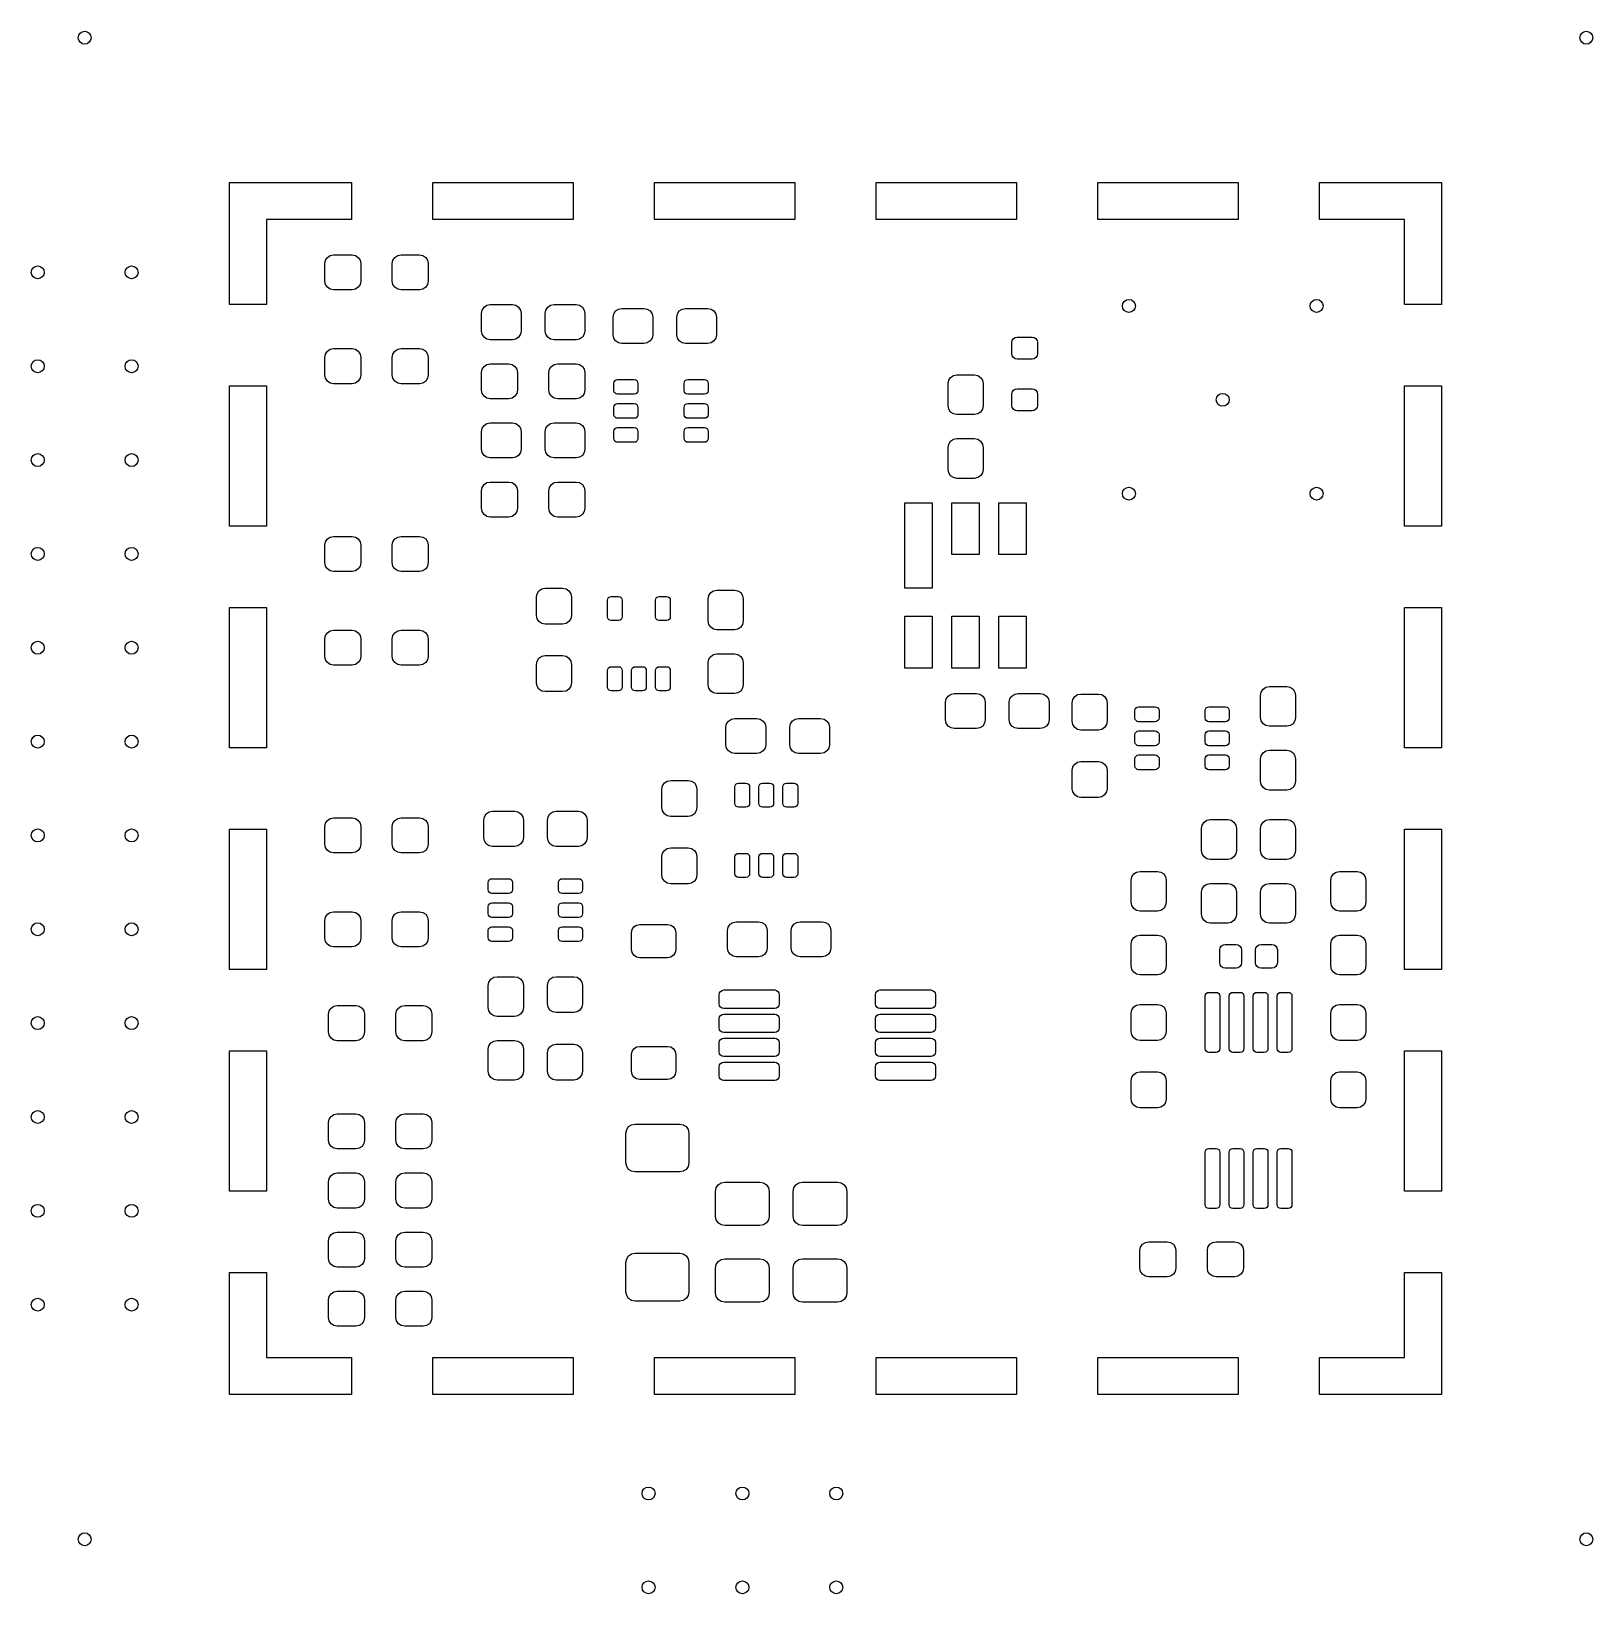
# Model space of a CAD drawing. Header units: inches. Extents: x 4.98 to 6.65, y -4.98 to -3.32.
import ezdxf

# ---------------------------------------------------------------- set-up
doc = ezdxf.new("R2010")
doc.units = ezdxf.units.IN
doc.header["$MEASUREMENT"] = 0
doc.layers.add('BLACK', color=250, linetype='CONTINUOUS')

msp = doc.modelspace()

# ---------------------------------------------------------------- linework, layer by layer
at = {"layer": 'BLACK', "linetype": 'CONTINUOUS'}
for p, q in [((5.1937, -3.5205), (5.1937, -3.4811)), ((5.1937, -3.4811), (5.2331, -3.4811)), ((5.2331, -3.4811), (5.3236, -3.4811)), ((5.3236, -3.4811), (5.3236, -3.5205)), ((5.4102, -3.5205), (5.4102, -3.4811)), ((5.4102, -3.4811), (5.5598, -3.4811)), ((5.5598, -3.4811), (5.5598, -3.5205)), ((5.6465, -3.5205), (5.6465, -3.4811)), ((5.6465, -3.4811), (5.7961, -3.4811)), ((5.7961, -3.4811), (5.7961, -3.5205)), ((5.8827, -3.5205), (5.8827, -3.4811)), ((5.8827, -3.4811), (6.0323, -3.4811)), ((6.0323, -3.4811), (6.0323, -3.5205)), ((6.1189, -3.5205), (6.1189, -3.4811)), ((6.1189, -3.4811), (6.2685, -3.4811)), ((6.2685, -3.4811), (6.2685, -3.5205)), ((6.3551, -3.5205), (6.3551, -3.4811)), ((6.3551, -3.4811), (6.4457, -3.4811)), ((6.4457, -3.4811), (6.485, -3.4811)), ((6.485, -3.4811), (6.485, -3.5205)), ((5.1937, -3.611), (5.1937, -3.5205)), ((5.3236, -3.5205), (5.2331, -3.5205)), ((5.2331, -3.5205), (5.2331, -3.611)), ((5.5598, -3.5205), (5.4102, -3.5205)), ((5.7961, -3.5205), (5.6465, -3.5205)), ((6.0323, -3.5205), (5.8827, -3.5205)), ((6.2685, -3.5205), (6.1189, -3.5205)), ((6.4457, -3.5205), (6.3551, -3.5205)), ((6.4457, -3.611), (6.4457, -3.5205)), ((6.485, -3.5205), (6.485, -3.611)), ((5.296, -3.5638), (5.298, -3.5608)), ((5.298, -3.5608), (5.301, -3.5588)), ((5.301, -3.5588), (5.3046, -3.5581)), ((5.3046, -3.5581), (5.3243, -3.5581)), ((5.3243, -3.5581), (5.3279, -3.5588)), ((5.3279, -3.5588), (5.3309, -3.5608)), ((5.3309, -3.5608), (5.3329, -3.5638)), ((5.3678, -3.5638), (5.3699, -3.5608)), ((5.3699, -3.5608), (5.3729, -3.5588)), ((5.3729, -3.5588), (5.3765, -3.5581)), ((5.3765, -3.5581), (5.3962, -3.5581)), ((5.3962, -3.5581), (5.3997, -3.5588)), ((5.3997, -3.5588), (5.4028, -3.5608)), ((5.4028, -3.5608), (5.4048, -3.5638)), ((5.2953, -3.5674), (5.296, -3.5638)), ((5.2953, -3.5861), (5.2953, -3.5674)), ((5.3329, -3.5638), (5.3337, -3.5674)), ((5.3337, -3.5674), (5.3337, -3.5861)), ((5.3671, -3.5674), (5.3678, -3.5638)), ((5.3671, -3.5861), (5.3671, -3.5674)), ((5.4048, -3.5638), (5.4055, -3.5674)), ((5.4055, -3.5674), (5.4055, -3.5861)), ((5.296, -3.5897), (5.2953, -3.5861)), ((5.298, -3.5927), (5.296, -3.5897)), ((5.301, -3.5948), (5.298, -3.5927)), ((5.3046, -3.5955), (5.301, -3.5948)), ((5.3243, -3.5955), (5.3046, -3.5955)), ((5.3279, -3.5948), (5.3243, -3.5955)), ((5.3309, -3.5927), (5.3279, -3.5948)), ((5.3329, -3.5897), (5.3309, -3.5927)), ((5.3337, -3.5861), (5.3329, -3.5897)), ((5.3678, -3.5897), (5.3671, -3.5861)), ((5.3699, -3.5927), (5.3678, -3.5897)), ((5.3729, -3.5948), (5.3699, -3.5927)), ((5.3765, -3.5955), (5.3729, -3.5948)), ((5.3962, -3.5955), (5.3765, -3.5955)), ((5.3997, -3.5948), (5.3962, -3.5955)), ((5.4028, -3.5927), (5.3997, -3.5948)), ((5.4048, -3.5897), (5.4028, -3.5927)), ((5.4055, -3.5861), (5.4048, -3.5897)), ((5.2331, -3.611), (5.1937, -3.611)), ((5.4649, -3.614), (5.468, -3.6119)), ((5.468, -3.6119), (5.4716, -3.6112)), ((5.4716, -3.6112), (5.4952, -3.6112)), ((5.4952, -3.6112), (5.4988, -3.6119)), ((5.4988, -3.6119), (5.5018, -3.614)), ((5.5329, -3.614), (5.5359, -3.6119)), ((5.5359, -3.6119), (5.5395, -3.6112)), ((5.5395, -3.6112), (5.5631, -3.6112)), ((5.5631, -3.6112), (5.5667, -3.6119)), ((5.5667, -3.6119), (5.5697, -3.614)), ((6.485, -3.611), (6.4457, -3.611)), ((5.4622, -3.6206), (5.4629, -3.617)), ((5.4622, -3.6393), (5.4622, -3.6206)), ((5.4629, -3.617), (5.4649, -3.614)), ((5.5018, -3.614), (5.5038, -3.617)), ((5.5038, -3.617), (5.5045, -3.6206)), ((5.5045, -3.6206), (5.5045, -3.6393)), ((5.5301, -3.6206), (5.5308, -3.617)), ((5.5301, -3.6393), (5.5301, -3.6206)), ((5.5308, -3.617), (5.5329, -3.614)), ((5.5697, -3.614), (5.5717, -3.617)), ((5.5717, -3.617), (5.5724, -3.6206)), ((5.5724, -3.6206), (5.5724, -3.6393)), ((5.6024, -3.6245), (5.6031, -3.6209)), ((5.6024, -3.6432), (5.6024, -3.6245)), ((5.6031, -3.6209), (5.6051, -3.6179)), ((5.6051, -3.6179), (5.6081, -3.6159)), ((5.6081, -3.6159), (5.6117, -3.6152)), ((5.6117, -3.6152), (5.6353, -3.6152)), ((5.6353, -3.6152), (5.6389, -3.6159)), ((5.6389, -3.6159), (5.6419, -3.6179)), ((5.6419, -3.6179), (5.644, -3.6209)), ((5.644, -3.6209), (5.6447, -3.6245)), ((5.6447, -3.6245), (5.6447, -3.6432)), ((5.6703, -3.6245), (5.671, -3.6209)), ((5.6703, -3.6432), (5.6703, -3.6245)), ((5.671, -3.6209), (5.673, -3.6179)), ((5.673, -3.6179), (5.676, -3.6159)), ((5.676, -3.6159), (5.6796, -3.6152)), ((5.6796, -3.6152), (5.7032, -3.6152)), ((5.7032, -3.6152), (5.7068, -3.6159)), ((5.7068, -3.6159), (5.7099, -3.6179)), ((5.7099, -3.6179), (5.7119, -3.6209)), ((5.7119, -3.6209), (5.7126, -3.6245)), ((5.7126, -3.6245), (5.7126, -3.6432)), ((5.4629, -3.6428), (5.4622, -3.6393)), ((5.4649, -3.6459), (5.4629, -3.6428)), ((5.468, -3.6479), (5.4649, -3.6459)), ((5.5018, -3.6459), (5.4988, -3.6479)), ((5.5038, -3.6428), (5.5018, -3.6459)), ((5.5045, -3.6393), (5.5038, -3.6428)), ((5.5308, -3.6428), (5.5301, -3.6393)), ((5.5329, -3.6459), (5.5308, -3.6428)), ((5.5359, -3.6479), (5.5329, -3.6459)), ((5.5697, -3.6459), (5.5667, -3.6479)), ((5.5717, -3.6428), (5.5697, -3.6459)), ((5.5724, -3.6393), (5.5717, -3.6428)), ((5.6031, -3.6468), (5.6024, -3.6432)), ((5.6447, -3.6432), (5.644, -3.6468)), ((5.671, -3.6468), (5.6703, -3.6432)), ((5.7126, -3.6432), (5.7119, -3.6468)), ((6.0289, -3.6474), (6.0308, -3.6461)), ((6.0308, -3.6461), (6.0331, -3.6457)), ((6.0331, -3.6457), (6.0488, -3.6457)), ((6.0488, -3.6457), (6.0511, -3.6461)), ((6.0511, -3.6461), (6.053, -3.6474)), ((5.296, -3.6638), (5.298, -3.6608)), ((5.298, -3.6608), (5.301, -3.6588)), ((5.301, -3.6588), (5.3046, -3.6581)), ((5.3046, -3.6581), (5.3243, -3.6581)), ((5.3243, -3.6581), (5.3279, -3.6588)), ((5.3279, -3.6588), (5.3309, -3.6608)), ((5.3309, -3.6608), (5.3329, -3.6638)), ((5.3678, -3.6638), (5.3699, -3.6608)), ((5.3699, -3.6608), (5.3729, -3.6588)), ((5.3729, -3.6588), (5.3765, -3.6581)), ((5.3765, -3.6581), (5.3962, -3.6581)), ((5.3962, -3.6581), (5.3997, -3.6588)), ((5.3997, -3.6588), (5.4028, -3.6608)), ((5.4028, -3.6608), (5.4048, -3.6638)), ((5.4716, -3.6486), (5.468, -3.6479)), ((5.4952, -3.6486), (5.4716, -3.6486)), ((5.4988, -3.6479), (5.4952, -3.6486)), ((5.5395, -3.6486), (5.5359, -3.6479)), ((5.5631, -3.6486), (5.5395, -3.6486)), ((5.5667, -3.6479), (5.5631, -3.6486)), ((5.6051, -3.6498), (5.6031, -3.6468)), ((5.6081, -3.6518), (5.6051, -3.6498)), ((5.6117, -3.6526), (5.6081, -3.6518)), ((5.6353, -3.6526), (5.6117, -3.6526)), ((5.6389, -3.6518), (5.6353, -3.6526)), ((5.6419, -3.6498), (5.6389, -3.6518)), ((5.644, -3.6468), (5.6419, -3.6498)), ((5.673, -3.6498), (5.671, -3.6468)), ((5.676, -3.6518), (5.673, -3.6498)), ((5.6796, -3.6526), (5.676, -3.6518)), ((5.7032, -3.6526), (5.6796, -3.6526)), ((5.7068, -3.6518), (5.7032, -3.6526)), ((5.7099, -3.6498), (5.7068, -3.6518)), ((5.7119, -3.6468), (5.7099, -3.6498)), ((6.0272, -3.6516), (6.0276, -3.6493)), ((6.0272, -3.6634), (6.0272, -3.6516)), ((6.0276, -3.6493), (6.0289, -3.6474)), ((6.053, -3.6474), (6.0543, -3.6493)), ((6.0543, -3.6493), (6.0547, -3.6516)), ((6.0547, -3.6516), (6.0547, -3.6634)), ((5.2953, -3.6674), (5.296, -3.6638)), ((5.2953, -3.6861), (5.2953, -3.6674)), ((5.3329, -3.6638), (5.3337, -3.6674)), ((5.3337, -3.6674), (5.3337, -3.6861)), ((5.3671, -3.6674), (5.3678, -3.6638)), ((5.3671, -3.6861), (5.3671, -3.6674)), ((5.4048, -3.6638), (5.4055, -3.6674)), ((5.4055, -3.6674), (5.4055, -3.6861)), ((5.4629, -3.68), (5.4649, -3.677)), ((5.4649, -3.677), (5.468, -3.6749)), ((5.468, -3.6749), (5.4716, -3.6742)), ((5.4716, -3.6742), (5.4912, -3.6742)), ((5.4912, -3.6742), (5.4948, -3.6749)), ((5.4948, -3.6749), (5.4979, -3.677)), ((5.4979, -3.677), (5.4999, -3.68)), ((5.5348, -3.68), (5.5368, -3.677)), ((5.5368, -3.677), (5.5398, -3.6749)), ((5.5398, -3.6749), (5.5434, -3.6742)), ((5.5434, -3.6742), (5.5631, -3.6742)), ((5.5631, -3.6742), (5.5667, -3.6749)), ((5.5667, -3.6749), (5.5697, -3.677)), ((5.5697, -3.677), (5.5717, -3.68)), ((6.0276, -3.6656), (6.0272, -3.6634)), ((6.0289, -3.6676), (6.0276, -3.6656)), ((6.0308, -3.6688), (6.0289, -3.6676)), ((6.0331, -3.6693), (6.0308, -3.6688)), ((6.0488, -3.6693), (6.0331, -3.6693)), ((6.0511, -3.6688), (6.0488, -3.6693)), ((6.053, -3.6676), (6.0511, -3.6688)), ((6.0543, -3.6656), (6.053, -3.6676)), ((6.0547, -3.6634), (6.0543, -3.6656)), ((5.296, -3.6897), (5.2953, -3.6861)), ((5.298, -3.6927), (5.296, -3.6897)), ((5.301, -3.6948), (5.298, -3.6927)), ((5.3046, -3.6955), (5.301, -3.6948)), ((5.3243, -3.6955), (5.3046, -3.6955)), ((5.3279, -3.6948), (5.3243, -3.6955)), ((5.3309, -3.6927), (5.3279, -3.6948)), ((5.3329, -3.6897), (5.3309, -3.6927)), ((5.3337, -3.6861), (5.3329, -3.6897)), ((5.3678, -3.6897), (5.3671, -3.6861)), ((5.3699, -3.6927), (5.3678, -3.6897)), ((5.3729, -3.6948), (5.3699, -3.6927)), ((5.3765, -3.6955), (5.3729, -3.6948)), ((5.3962, -3.6955), (5.3765, -3.6955)), ((5.3997, -3.6948), (5.3962, -3.6955)), ((5.4028, -3.6927), (5.3997, -3.6948)), ((5.4048, -3.6897), (5.4028, -3.6927)), ((5.4055, -3.6861), (5.4048, -3.6897)), ((5.4622, -3.6836), (5.4629, -3.68)), ((5.4622, -3.7023), (5.4622, -3.6836)), ((5.4999, -3.68), (5.5006, -3.6836)), ((5.5006, -3.6836), (5.5006, -3.7023)), ((5.5341, -3.6836), (5.5348, -3.68)), ((5.5341, -3.7023), (5.5341, -3.6836)), ((5.5717, -3.68), (5.5724, -3.6836)), ((5.5724, -3.6836), (5.5724, -3.7023)), ((5.6033, -3.6949), (5.6036, -3.6934)), ((5.6033, -3.7028), (5.6033, -3.6949)), ((5.6036, -3.6934), (5.6045, -3.6921)), ((5.6045, -3.6921), (5.6058, -3.6912)), ((5.6058, -3.6912), (5.6073, -3.6909)), ((5.6073, -3.6909), (5.625, -3.6909)), ((5.625, -3.6909), (5.6265, -3.6912)), ((5.6265, -3.6912), (5.6278, -3.6921)), ((5.6278, -3.6921), (5.6286, -3.6934)), ((5.6286, -3.6934), (5.6289, -3.6949)), ((5.6289, -3.6949), (5.6289, -3.7028)), ((5.6781, -3.6949), (5.6784, -3.6934)), ((5.6781, -3.7028), (5.6781, -3.6949)), ((5.6784, -3.6934), (5.6793, -3.6921)), ((5.6793, -3.6921), (5.6806, -3.6912)), ((5.6806, -3.6912), (5.6821, -3.6909)), ((5.6821, -3.6909), (5.6998, -3.6909)), ((5.6998, -3.6909), (5.7013, -3.6912)), ((5.7013, -3.6912), (5.7026, -3.6921)), ((5.7026, -3.6921), (5.7034, -3.6934)), ((5.7034, -3.6934), (5.7037, -3.6949)), ((5.7037, -3.6949), (5.7037, -3.7028)), ((5.9593, -3.6954), (5.96, -3.6918)), ((5.9593, -3.719), (5.9593, -3.6954)), ((5.96, -3.6918), (5.962, -3.6888)), ((5.962, -3.6888), (5.965, -3.6867)), ((5.965, -3.6867), (5.9686, -3.686)), ((5.9686, -3.686), (5.9873, -3.686)), ((5.9873, -3.686), (5.9909, -3.6867)), ((5.9909, -3.6867), (5.9939, -3.6888)), ((5.9939, -3.6888), (5.9959, -3.6918)), ((5.9959, -3.6918), (5.9967, -3.6954)), ((5.9967, -3.6954), (5.9967, -3.719)), ((5.1937, -3.8472), (5.1937, -3.6976)), ((5.1937, -3.6976), (5.2331, -3.6976)), ((5.2331, -3.6976), (5.2331, -3.8472)), ((5.4629, -3.7058), (5.4622, -3.7023)), ((5.4649, -3.7089), (5.4629, -3.7058)), ((5.468, -3.7109), (5.4649, -3.7089)), ((5.4716, -3.7116), (5.468, -3.7109)), ((5.4912, -3.7116), (5.4716, -3.7116)), ((5.4948, -3.7109), (5.4912, -3.7116)), ((5.4979, -3.7089), (5.4948, -3.7109)), ((5.4999, -3.7058), (5.4979, -3.7089)), ((5.5006, -3.7023), (5.4999, -3.7058)), ((5.5348, -3.7058), (5.5341, -3.7023)), ((5.5368, -3.7089), (5.5348, -3.7058)), ((5.5398, -3.7109), (5.5368, -3.7089)), ((5.5434, -3.7116), (5.5398, -3.7109)), ((5.5631, -3.7116), (5.5434, -3.7116)), ((5.5667, -3.7109), (5.5631, -3.7116)), ((5.5697, -3.7089), (5.5667, -3.7109)), ((5.5717, -3.7058), (5.5697, -3.7089)), ((5.5724, -3.7023), (5.5717, -3.7058)), ((5.6036, -3.7043), (5.6033, -3.7028)), ((5.6045, -3.7055), (5.6036, -3.7043)), ((5.6058, -3.7064), (5.6045, -3.7055)), ((5.6073, -3.7067), (5.6058, -3.7064)), ((5.625, -3.7067), (5.6073, -3.7067)), ((5.6265, -3.7064), (5.625, -3.7067)), ((5.6278, -3.7055), (5.6265, -3.7064)), ((5.6286, -3.7043), (5.6278, -3.7055)), ((5.6289, -3.7028), (5.6286, -3.7043)), ((5.6784, -3.7043), (5.6781, -3.7028)), ((5.6793, -3.7055), (5.6784, -3.7043)), ((5.6806, -3.7064), (5.6793, -3.7055)), ((5.6821, -3.7067), (5.6806, -3.7064)), ((5.6998, -3.7067), (5.6821, -3.7067)), ((5.7013, -3.7064), (5.6998, -3.7067)), ((5.7026, -3.7055), (5.7013, -3.7064)), ((5.7034, -3.7043), (5.7026, -3.7055)), ((5.7037, -3.7028), (5.7034, -3.7043)), ((6.0272, -3.7067), (6.0276, -3.7044)), ((6.0272, -3.7185), (6.0272, -3.7067)), ((6.0276, -3.7044), (6.0289, -3.7025)), ((6.0289, -3.7025), (6.0308, -3.7012)), ((6.0308, -3.7012), (6.0331, -3.7008)), ((6.0331, -3.7008), (6.0488, -3.7008)), ((6.0488, -3.7008), (6.0511, -3.7012)), ((6.0511, -3.7012), (6.053, -3.7025)), ((6.053, -3.7025), (6.0543, -3.7044)), ((6.0543, -3.7044), (6.0547, -3.7067)), ((6.0547, -3.7067), (6.0547, -3.7185)), ((6.4457, -3.8472), (6.4457, -3.6976)), ((6.4457, -3.6976), (6.485, -3.6976)), ((6.485, -3.6976), (6.485, -3.8472)), ((5.6033, -3.7205), (5.6036, -3.719)), ((5.6033, -3.7283), (5.6033, -3.7205)), ((5.6036, -3.7299), (5.6033, -3.7283)), ((5.6036, -3.719), (5.6045, -3.7177)), ((5.6045, -3.7177), (5.6058, -3.7168)), ((5.6058, -3.7168), (5.6073, -3.7165)), ((5.6073, -3.7165), (5.625, -3.7165)), ((5.625, -3.7165), (5.6265, -3.7168)), ((5.6265, -3.7168), (5.6278, -3.7177)), ((5.6278, -3.7177), (5.6286, -3.719)), ((5.6286, -3.719), (5.6289, -3.7205)), ((5.6289, -3.7283), (5.6286, -3.7299)), ((5.6289, -3.7205), (5.6289, -3.7283)), ((5.6781, -3.7205), (5.6784, -3.719)), ((5.6781, -3.7283), (5.6781, -3.7205)), ((5.6784, -3.7299), (5.6781, -3.7283)), ((5.6784, -3.719), (5.6793, -3.7177)), ((5.6793, -3.7177), (5.6806, -3.7168)), ((5.6806, -3.7168), (5.6821, -3.7165)), ((5.6821, -3.7165), (5.6998, -3.7165)), ((5.6998, -3.7165), (5.7013, -3.7168)), ((5.7013, -3.7168), (5.7026, -3.7177)), ((5.7026, -3.7177), (5.7034, -3.719)), ((5.7034, -3.719), (5.7037, -3.7205)), ((5.7037, -3.7283), (5.7034, -3.7299)), ((5.7037, -3.7205), (5.7037, -3.7283)), ((5.96, -3.7226), (5.9593, -3.719)), ((5.962, -3.7256), (5.96, -3.7226)), ((5.965, -3.7276), (5.962, -3.7256)), ((5.9686, -3.7283), (5.965, -3.7276)), ((5.9873, -3.7283), (5.9686, -3.7283)), ((5.9909, -3.7276), (5.9873, -3.7283)), ((5.9939, -3.7256), (5.9909, -3.7276)), ((5.9959, -3.7226), (5.9939, -3.7256)), ((5.9967, -3.719), (5.9959, -3.7226)), ((6.0276, -3.7208), (6.0272, -3.7185)), ((6.0289, -3.7227), (6.0276, -3.7208)), ((6.0308, -3.724), (6.0289, -3.7227)), ((6.0331, -3.7244), (6.0308, -3.724)), ((6.0488, -3.7244), (6.0331, -3.7244)), ((6.0511, -3.724), (6.0488, -3.7244)), ((6.053, -3.7227), (6.0511, -3.724)), ((6.0543, -3.7208), (6.053, -3.7227)), ((6.0547, -3.7185), (6.0543, -3.7208)), ((5.4622, -3.7466), (5.4629, -3.743)), ((5.4629, -3.743), (5.4649, -3.7399)), ((5.4649, -3.7399), (5.468, -3.7379)), ((5.468, -3.7379), (5.4716, -3.7372)), ((5.4716, -3.7372), (5.4952, -3.7372)), ((5.4952, -3.7372), (5.4988, -3.7379)), ((5.4988, -3.7379), (5.5018, -3.7399)), ((5.5018, -3.7399), (5.5038, -3.743)), ((5.5038, -3.743), (5.5045, -3.7466)), ((5.5301, -3.7466), (5.5308, -3.743)), ((5.5308, -3.743), (5.5329, -3.7399)), ((5.5329, -3.7399), (5.5359, -3.7379)), ((5.5359, -3.7379), (5.5395, -3.7372)), ((5.5395, -3.7372), (5.5631, -3.7372)), ((5.5631, -3.7372), (5.5667, -3.7379)), ((5.5667, -3.7379), (5.5697, -3.7399)), ((5.5697, -3.7399), (5.5717, -3.743)), ((5.5717, -3.743), (5.5724, -3.7466)), ((5.6033, -3.7461), (5.6036, -3.7446)), ((5.6033, -3.7539), (5.6033, -3.7461)), ((5.6045, -3.7311), (5.6036, -3.7299)), ((5.6036, -3.7446), (5.6045, -3.7433)), ((5.6058, -3.732), (5.6045, -3.7311)), ((5.6045, -3.7433), (5.6058, -3.7424)), ((5.6073, -3.7323), (5.6058, -3.732)), ((5.6058, -3.7424), (5.6073, -3.7421)), ((5.625, -3.7323), (5.6073, -3.7323)), ((5.6073, -3.7421), (5.625, -3.7421)), ((5.6265, -3.732), (5.625, -3.7323)), ((5.625, -3.7421), (5.6265, -3.7424)), ((5.6278, -3.7311), (5.6265, -3.732)), ((5.6265, -3.7424), (5.6278, -3.7433)), ((5.6286, -3.7299), (5.6278, -3.7311)), ((5.6278, -3.7433), (5.6286, -3.7446)), ((5.6286, -3.7446), (5.6289, -3.7461)), ((5.6289, -3.7461), (5.6289, -3.7539)), ((5.6781, -3.7461), (5.6784, -3.7446)), ((5.6781, -3.7539), (5.6781, -3.7461)), ((5.6793, -3.7311), (5.6784, -3.7299)), ((5.6784, -3.7446), (5.6793, -3.7433)), ((5.6806, -3.732), (5.6793, -3.7311)), ((5.6793, -3.7433), (5.6806, -3.7424)), ((5.6821, -3.7323), (5.6806, -3.732)), ((5.6806, -3.7424), (5.6821, -3.7421)), ((5.6998, -3.7323), (5.6821, -3.7323)), ((5.6821, -3.7421), (5.6998, -3.7421)), ((5.7013, -3.732), (5.6998, -3.7323)), ((5.6998, -3.7421), (5.7013, -3.7424)), ((5.7026, -3.7311), (5.7013, -3.732)), ((5.7013, -3.7424), (5.7026, -3.7433)), ((5.7034, -3.7299), (5.7026, -3.7311)), ((5.7026, -3.7433), (5.7034, -3.7446)), ((5.7034, -3.7446), (5.7037, -3.7461)), ((5.7037, -3.7461), (5.7037, -3.7539)), ((5.4622, -3.7653), (5.4622, -3.7466)), ((5.5045, -3.7466), (5.5045, -3.7653)), ((5.5301, -3.7653), (5.5301, -3.7466)), ((5.5724, -3.7466), (5.5724, -3.7653)), ((5.6036, -3.7554), (5.6033, -3.7539)), ((5.6045, -3.7567), (5.6036, -3.7554)), ((5.6058, -3.7576), (5.6045, -3.7567)), ((5.6073, -3.7579), (5.6058, -3.7576)), ((5.625, -3.7579), (5.6073, -3.7579)), ((5.6265, -3.7576), (5.625, -3.7579)), ((5.6278, -3.7567), (5.6265, -3.7576)), ((5.6286, -3.7554), (5.6278, -3.7567)), ((5.6289, -3.7539), (5.6286, -3.7554)), ((5.6784, -3.7554), (5.6781, -3.7539)), ((5.6793, -3.7567), (5.6784, -3.7554)), ((5.6806, -3.7576), (5.6793, -3.7567)), ((5.6821, -3.7579), (5.6806, -3.7576)), ((5.6998, -3.7579), (5.6821, -3.7579)), ((5.7013, -3.7576), (5.6998, -3.7579)), ((5.7026, -3.7567), (5.7013, -3.7576)), ((5.7034, -3.7554), (5.7026, -3.7567)), ((5.7037, -3.7539), (5.7034, -3.7554)), ((5.9593, -3.7633), (5.96, -3.7597)), ((5.96, -3.7597), (5.962, -3.7567)), ((5.962, -3.7567), (5.965, -3.7546)), ((5.965, -3.7546), (5.9686, -3.7539)), ((5.9686, -3.7539), (5.9873, -3.7539)), ((5.9873, -3.7539), (5.9909, -3.7546)), ((5.9909, -3.7546), (5.9939, -3.7567)), ((5.9939, -3.7567), (5.9959, -3.7597)), ((5.9959, -3.7597), (5.9967, -3.7633)), ((5.4629, -3.7688), (5.4622, -3.7653)), ((5.4649, -3.7719), (5.4629, -3.7688)), ((5.468, -3.7739), (5.4649, -3.7719)), ((5.4716, -3.7746), (5.468, -3.7739)), ((5.4952, -3.7746), (5.4716, -3.7746)), ((5.4988, -3.7739), (5.4952, -3.7746)), ((5.5018, -3.7719), (5.4988, -3.7739)), ((5.5038, -3.7688), (5.5018, -3.7719)), ((5.5045, -3.7653), (5.5038, -3.7688)), ((5.5308, -3.7688), (5.5301, -3.7653)), ((5.5329, -3.7719), (5.5308, -3.7688)), ((5.5359, -3.7739), (5.5329, -3.7719)), ((5.5395, -3.7746), (5.5359, -3.7739)), ((5.5631, -3.7746), (5.5395, -3.7746)), ((5.5667, -3.7739), (5.5631, -3.7746)), ((5.5697, -3.7719), (5.5667, -3.7739)), ((5.5717, -3.7688), (5.5697, -3.7719)), ((5.5724, -3.7653), (5.5717, -3.7688)), ((5.9593, -3.7869), (5.9593, -3.7633)), ((5.9967, -3.7633), (5.9967, -3.7869)), ((5.96, -3.7905), (5.9593, -3.7869)), ((5.962, -3.7935), (5.96, -3.7905)), ((5.965, -3.7955), (5.962, -3.7935)), ((5.9686, -3.7963), (5.965, -3.7955)), ((5.9909, -3.7955), (5.9873, -3.7963)), ((5.9939, -3.7935), (5.9909, -3.7955)), ((5.9959, -3.7905), (5.9939, -3.7935)), ((5.9967, -3.7869), (5.9959, -3.7905)), ((5.4622, -3.8095), (5.4629, -3.806)), ((5.4622, -3.8282), (5.4622, -3.8095)), ((5.4629, -3.806), (5.4649, -3.8029)), ((5.4649, -3.8029), (5.468, -3.8009)), ((5.468, -3.8009), (5.4716, -3.8002)), ((5.4716, -3.8002), (5.4912, -3.8002)), ((5.4912, -3.8002), (5.4948, -3.8009)), ((5.4948, -3.8009), (5.4979, -3.8029)), ((5.4979, -3.8029), (5.4999, -3.806)), ((5.4999, -3.806), (5.5006, -3.8095)), ((5.5006, -3.8095), (5.5006, -3.8282)), ((5.5341, -3.8095), (5.5348, -3.806)), ((5.5341, -3.8282), (5.5341, -3.8095)), ((5.5348, -3.806), (5.5368, -3.8029)), ((5.5368, -3.8029), (5.5398, -3.8009)), ((5.5398, -3.8009), (5.5434, -3.8002)), ((5.5434, -3.8002), (5.5631, -3.8002)), ((5.5631, -3.8002), (5.5667, -3.8009)), ((5.5667, -3.8009), (5.5697, -3.8029)), ((5.5697, -3.8029), (5.5717, -3.806)), ((5.5717, -3.806), (5.5724, -3.8095)), ((5.5724, -3.8095), (5.5724, -3.8282)), ((5.9873, -3.7963), (5.9686, -3.7963)), ((5.4629, -3.8318), (5.4622, -3.8282)), ((5.5006, -3.8282), (5.4999, -3.8318)), ((5.5348, -3.8318), (5.5341, -3.8282)), ((5.5724, -3.8282), (5.5717, -3.8318)), ((5.9134, -3.9134), (5.9134, -3.8224)), ((5.9134, -3.8224), (5.9425, -3.8224)), ((5.9425, -3.8224), (5.9425, -3.9134)), ((5.9634, -3.8776), (5.9634, -3.8224)), ((5.9634, -3.8224), (5.9925, -3.8224)), ((5.9925, -3.8224), (5.9925, -3.8776)), ((6.0134, -3.8776), (6.0134, -3.8224)), ((6.0134, -3.8224), (6.0425, -3.8224)), ((6.0425, -3.8224), (6.0425, -3.8776)), ((5.4649, -3.8349), (5.4629, -3.8318)), ((5.468, -3.8369), (5.4649, -3.8349)), ((5.4716, -3.8376), (5.468, -3.8369)), ((5.4912, -3.8376), (5.4716, -3.8376)), ((5.4948, -3.8369), (5.4912, -3.8376)), ((5.4979, -3.8349), (5.4948, -3.8369)), ((5.4999, -3.8318), (5.4979, -3.8349)), ((5.5368, -3.8349), (5.5348, -3.8318)), ((5.5398, -3.8369), (5.5368, -3.8349)), ((5.5434, -3.8376), (5.5398, -3.8369)), ((5.5631, -3.8376), (5.5434, -3.8376)), ((5.5667, -3.8369), (5.5631, -3.8376)), ((5.5697, -3.8349), (5.5667, -3.8369)), ((5.5717, -3.8318), (5.5697, -3.8349)), ((5.2331, -3.8472), (5.1937, -3.8472)), ((5.296, -3.8638), (5.298, -3.8608)), ((5.298, -3.8608), (5.301, -3.8588)), ((5.301, -3.8588), (5.3046, -3.8581)), ((5.3046, -3.8581), (5.3243, -3.8581)), ((5.3243, -3.8581), (5.3279, -3.8588)), ((5.3279, -3.8588), (5.3309, -3.8608)), ((5.3309, -3.8608), (5.3329, -3.8638)), ((5.3678, -3.8638), (5.3699, -3.8608)), ((5.3699, -3.8608), (5.3729, -3.8588)), ((5.3729, -3.8588), (5.3765, -3.8581)), ((5.3765, -3.8581), (5.3962, -3.8581)), ((5.3962, -3.8581), (5.3997, -3.8588)), ((5.3997, -3.8588), (5.4028, -3.8608)), ((5.4028, -3.8608), (5.4048, -3.8638)), ((6.485, -3.8472), (6.4457, -3.8472)), ((5.2953, -3.8674), (5.296, -3.8638)), ((5.2953, -3.8861), (5.2953, -3.8674)), ((5.3329, -3.8638), (5.3337, -3.8674)), ((5.3337, -3.8674), (5.3337, -3.8861)), ((5.3671, -3.8674), (5.3678, -3.8638)), ((5.3671, -3.8861), (5.3671, -3.8674)), ((5.4048, -3.8638), (5.4055, -3.8674)), ((5.4055, -3.8674), (5.4055, -3.8861)), ((5.9925, -3.8776), (5.9634, -3.8776)), ((6.0425, -3.8776), (6.0134, -3.8776)), ((5.296, -3.8897), (5.2953, -3.8861)), ((5.298, -3.8927), (5.296, -3.8897)), ((5.301, -3.8948), (5.298, -3.8927)), ((5.3046, -3.8955), (5.301, -3.8948)), ((5.3243, -3.8955), (5.3046, -3.8955)), ((5.3279, -3.8948), (5.3243, -3.8955)), ((5.3309, -3.8927), (5.3279, -3.8948)), ((5.3329, -3.8897), (5.3309, -3.8927)), ((5.3337, -3.8861), (5.3329, -3.8897)), ((5.3678, -3.8897), (5.3671, -3.8861)), ((5.3699, -3.8927), (5.3678, -3.8897)), ((5.3729, -3.8948), (5.3699, -3.8927)), ((5.3765, -3.8955), (5.3729, -3.8948)), ((5.3962, -3.8955), (5.3765, -3.8955)), ((5.3997, -3.8948), (5.3962, -3.8955)), ((5.4028, -3.8927), (5.3997, -3.8948)), ((5.4048, -3.8897), (5.4028, -3.8927)), ((5.4055, -3.8861), (5.4048, -3.8897)), ((5.5207, -3.9227), (5.5214, -3.9192)), ((5.5207, -3.9424), (5.5207, -3.9227)), ((5.5214, -3.9192), (5.5234, -3.9161)), ((5.5234, -3.9161), (5.5264, -3.9141)), ((5.5264, -3.9141), (5.53, -3.9134)), ((5.53, -3.9134), (5.5487, -3.9134)), ((5.5487, -3.9134), (5.5523, -3.9141)), ((5.5523, -3.9141), (5.5553, -3.9161)), ((5.5553, -3.9161), (5.5574, -3.9192)), ((5.5574, -3.9192), (5.5581, -3.9227)), ((5.5581, -3.9227), (5.5581, -3.9424)), ((5.5965, -3.9262), (5.5968, -3.9247)), ((5.5965, -3.9439), (5.5965, -3.9262)), ((5.5968, -3.9247), (5.5976, -3.9234)), ((5.5976, -3.9234), (5.5989, -3.9225)), ((5.5989, -3.9225), (5.6004, -3.9222)), ((5.6004, -3.9222), (5.6083, -3.9222)), ((5.6083, -3.9222), (5.6098, -3.9225)), ((5.6098, -3.9225), (5.6111, -3.9234)), ((5.6111, -3.9234), (5.6119, -3.9247)), ((5.6119, -3.9247), (5.6122, -3.9262)), ((5.6122, -3.9262), (5.6122, -3.9439)), ((5.6476, -3.9262), (5.6479, -3.9247)), ((5.6476, -3.9439), (5.6476, -3.9262)), ((5.6479, -3.9247), (5.6488, -3.9234)), ((5.6488, -3.9234), (5.6501, -3.9225)), ((5.6501, -3.9225), (5.6516, -3.9222)), ((5.6516, -3.9222), (5.6594, -3.9222)), ((5.6594, -3.9222), (5.661, -3.9225)), ((5.661, -3.9225), (5.6622, -3.9234)), ((5.6622, -3.9234), (5.6631, -3.9247)), ((5.6631, -3.9247), (5.6634, -3.9262)), ((5.6634, -3.9262), (5.6634, -3.9439)), ((5.7037, -3.9247), (5.7045, -3.9211)), ((5.7037, -3.9483), (5.7037, -3.9247)), ((5.7045, -3.9211), (5.7065, -3.9181)), ((5.7065, -3.9181), (5.7095, -3.9161)), ((5.7095, -3.9161), (5.7131, -3.9154)), ((5.7131, -3.9154), (5.7318, -3.9154)), ((5.7318, -3.9154), (5.7354, -3.9161)), ((5.7354, -3.9161), (5.7384, -3.9181)), ((5.7384, -3.9181), (5.7404, -3.9211)), ((5.7404, -3.9211), (5.7411, -3.9247)), ((5.7411, -3.9247), (5.7411, -3.9483)), ((5.9425, -3.9134), (5.9134, -3.9134)), ((5.1937, -4.0835), (5.1937, -3.9339)), ((5.1937, -3.9339), (5.2331, -3.9339)), ((5.2331, -3.9339), (5.2331, -4.0835)), ((5.5214, -3.946), (5.5207, -3.9424)), ((5.5581, -3.9424), (5.5574, -3.946)), ((5.5968, -3.9454), (5.5965, -3.9439)), ((5.5976, -3.9467), (5.5968, -3.9454)), ((5.6119, -3.9454), (5.6111, -3.9467)), ((5.6122, -3.9439), (5.6119, -3.9454)), ((5.6479, -3.9454), (5.6476, -3.9439)), ((5.6488, -3.9467), (5.6479, -3.9454)), ((5.6631, -3.9454), (5.6622, -3.9467)), ((5.6634, -3.9439), (5.6631, -3.9454)), ((5.9134, -3.9984), (5.9134, -3.9433)), ((5.9134, -3.9433), (5.9425, -3.9433)), ((5.9425, -3.9433), (5.9425, -3.9984)), ((5.9634, -3.9984), (5.9634, -3.9433)), ((5.9634, -3.9433), (5.9925, -3.9433)), ((5.9925, -3.9433), (5.9925, -3.9984)), ((6.0134, -3.9984), (6.0134, -3.9433)), ((6.0134, -3.9433), (6.0425, -3.9433)), ((6.0425, -3.9433), (6.0425, -3.9984)), ((6.4457, -4.0835), (6.4457, -3.9339)), ((6.4457, -3.9339), (6.485, -3.9339)), ((6.485, -3.9339), (6.485, -4.0835)), ((5.296, -3.9638), (5.298, -3.9608)), ((5.298, -3.9608), (5.301, -3.9588)), ((5.301, -3.9588), (5.3046, -3.9581)), ((5.3046, -3.9581), (5.3243, -3.9581)), ((5.3243, -3.9581), (5.3279, -3.9588)), ((5.3279, -3.9588), (5.3309, -3.9608)), ((5.3309, -3.9608), (5.3329, -3.9638)), ((5.3678, -3.9638), (5.3699, -3.9608)), ((5.3699, -3.9608), (5.3729, -3.9588)), ((5.3729, -3.9588), (5.3765, -3.9581)), ((5.3765, -3.9581), (5.3962, -3.9581)), ((5.3962, -3.9581), (5.3997, -3.9588)), ((5.3997, -3.9588), (5.4028, -3.9608)), ((5.4028, -3.9608), (5.4048, -3.9638)), ((5.5234, -3.949), (5.5214, -3.946)), ((5.5264, -3.9511), (5.5234, -3.949)), ((5.53, -3.9518), (5.5264, -3.9511)), ((5.5487, -3.9518), (5.53, -3.9518)), ((5.5523, -3.9511), (5.5487, -3.9518)), ((5.5553, -3.949), (5.5523, -3.9511)), ((5.5574, -3.946), (5.5553, -3.949)), ((5.5989, -3.9475), (5.5976, -3.9467)), ((5.6004, -3.9478), (5.5989, -3.9475)), ((5.6083, -3.9478), (5.6004, -3.9478)), ((5.6098, -3.9475), (5.6083, -3.9478)), ((5.6111, -3.9467), (5.6098, -3.9475)), ((5.6501, -3.9475), (5.6488, -3.9467)), ((5.6516, -3.9478), (5.6501, -3.9475)), ((5.6594, -3.9478), (5.6516, -3.9478)), ((5.661, -3.9475), (5.6594, -3.9478)), ((5.6622, -3.9467), (5.661, -3.9475)), ((5.7045, -3.9519), (5.7037, -3.9483)), ((5.7065, -3.9549), (5.7045, -3.9519)), ((5.7095, -3.957), (5.7065, -3.9549)), ((5.7131, -3.9577), (5.7095, -3.957)), ((5.7318, -3.9577), (5.7131, -3.9577)), ((5.7354, -3.957), (5.7318, -3.9577)), ((5.7384, -3.9549), (5.7354, -3.957)), ((5.7404, -3.9519), (5.7384, -3.9549)), ((5.7411, -3.9483), (5.7404, -3.9519)), ((5.2953, -3.9674), (5.296, -3.9638)), ((5.2953, -3.9861), (5.2953, -3.9674)), ((5.3329, -3.9638), (5.3337, -3.9674)), ((5.3337, -3.9674), (5.3337, -3.9861)), ((5.3671, -3.9674), (5.3678, -3.9638)), ((5.3671, -3.9861), (5.3671, -3.9674)), ((5.4048, -3.9638), (5.4055, -3.9674)), ((5.4055, -3.9674), (5.4055, -3.9861)), ((5.296, -3.9897), (5.2953, -3.9861)), ((5.298, -3.9927), (5.296, -3.9897)), ((5.301, -3.9948), (5.298, -3.9927)), ((5.3046, -3.9955), (5.301, -3.9948)), ((5.3243, -3.9955), (5.3046, -3.9955)), ((5.3279, -3.9948), (5.3243, -3.9955)), ((5.3309, -3.9927), (5.3279, -3.9948)), ((5.3329, -3.9897), (5.3309, -3.9927)), ((5.3337, -3.9861), (5.3329, -3.9897)), ((5.3678, -3.9897), (5.3671, -3.9861)), ((5.3699, -3.9927), (5.3678, -3.9897)), ((5.3729, -3.9948), (5.3699, -3.9927)), ((5.3765, -3.9955), (5.3729, -3.9948)), ((5.3962, -3.9955), (5.3765, -3.9955)), ((5.3997, -3.9948), (5.3962, -3.9955)), ((5.4028, -3.9927), (5.3997, -3.9948)), ((5.4048, -3.9897), (5.4028, -3.9927)), ((5.4055, -3.9861), (5.4048, -3.9897)), ((5.5207, -3.9946), (5.5214, -3.991)), ((5.5207, -4.0143), (5.5207, -3.9946)), ((5.5214, -3.991), (5.5234, -3.988)), ((5.5234, -3.988), (5.5264, -3.9859)), ((5.5264, -3.9859), (5.53, -3.9852)), ((5.53, -3.9852), (5.5487, -3.9852)), ((5.5487, -3.9852), (5.5523, -3.9859)), ((5.5523, -3.9859), (5.5553, -3.988)), ((5.5553, -3.988), (5.5574, -3.991)), ((5.5574, -3.991), (5.5581, -3.9946)), ((5.5581, -3.9946), (5.5581, -4.0143)), ((5.7037, -3.9926), (5.7045, -3.989)), ((5.7037, -4.0162), (5.7037, -3.9926)), ((5.7045, -3.989), (5.7065, -3.986)), ((5.7065, -3.986), (5.7095, -3.984)), ((5.7095, -3.984), (5.7131, -3.9833)), ((5.7131, -3.9833), (5.7318, -3.9833)), ((5.7318, -3.9833), (5.7354, -3.984)), ((5.7354, -3.984), (5.7384, -3.986)), ((5.7384, -3.986), (5.7404, -3.989)), ((5.7404, -3.989), (5.7411, -3.9926)), ((5.7411, -3.9926), (5.7411, -4.0162)), ((5.5965, -4.001), (5.5968, -3.9995)), ((5.5965, -4.0187), (5.5965, -4.001)), ((5.5968, -3.9995), (5.5976, -3.9982)), ((5.5976, -3.9982), (5.5989, -3.9973)), ((5.5989, -3.9973), (5.6004, -3.997)), ((5.6004, -3.997), (5.6083, -3.997)), ((5.6083, -3.997), (5.6098, -3.9973)), ((5.6098, -3.9973), (5.6111, -3.9982)), ((5.6111, -3.9982), (5.6119, -3.9995)), ((5.6119, -3.9995), (5.6122, -4.001)), ((5.6122, -4.001), (5.6122, -4.0187)), ((5.622, -4.001), (5.6223, -3.9995)), ((5.622, -4.0187), (5.622, -4.001)), ((5.6223, -3.9995), (5.6232, -3.9982)), ((5.6232, -3.9982), (5.6245, -3.9973)), ((5.6245, -3.9973), (5.626, -3.997)), ((5.626, -3.997), (5.6339, -3.997)), ((5.6339, -3.997), (5.6354, -3.9973)), ((5.6354, -3.9973), (5.6366, -3.9982)), ((5.6366, -3.9982), (5.6375, -3.9995)), ((5.6375, -3.9995), (5.6378, -4.001)), ((5.6378, -4.001), (5.6378, -4.0187)), ((5.6476, -4.001), (5.6479, -3.9995)), ((5.6476, -4.0187), (5.6476, -4.001)), ((5.6479, -3.9995), (5.6488, -3.9982)), ((5.6488, -3.9982), (5.6501, -3.9973)), ((5.6501, -3.9973), (5.6516, -3.997)), ((5.6516, -3.997), (5.6594, -3.997)), ((5.6594, -3.997), (5.661, -3.9973)), ((5.661, -3.9973), (5.6622, -3.9982)), ((5.6622, -3.9982), (5.6631, -3.9995)), ((5.6631, -3.9995), (5.6634, -4.001)), ((5.6634, -4.001), (5.6634, -4.0187)), ((5.9425, -3.9984), (5.9134, -3.9984)), ((5.9925, -3.9984), (5.9634, -3.9984)), ((6.0425, -3.9984), (6.0134, -3.9984)), ((5.5214, -4.0178), (5.5207, -4.0143)), ((5.5234, -4.0209), (5.5214, -4.0178)), ((5.5264, -4.0229), (5.5234, -4.0209)), ((5.53, -4.0236), (5.5264, -4.0229)), ((5.5487, -4.0236), (5.53, -4.0236)), ((5.5523, -4.0229), (5.5487, -4.0236)), ((5.5553, -4.0209), (5.5523, -4.0229)), ((5.5574, -4.0178), (5.5553, -4.0209)), ((5.5581, -4.0143), (5.5574, -4.0178)), ((5.5968, -4.0202), (5.5965, -4.0187)), ((5.5976, -4.0215), (5.5968, -4.0202)), ((5.5989, -4.0223), (5.5976, -4.0215)), ((5.6004, -4.0226), (5.5989, -4.0223)), ((5.6083, -4.0226), (5.6004, -4.0226)), ((5.6098, -4.0223), (5.6083, -4.0226)), ((5.6111, -4.0215), (5.6098, -4.0223)), ((5.6119, -4.0202), (5.6111, -4.0215)), ((5.6122, -4.0187), (5.6119, -4.0202)), ((5.6223, -4.0202), (5.622, -4.0187)), ((5.6232, -4.0215), (5.6223, -4.0202)), ((5.6245, -4.0223), (5.6232, -4.0215)), ((5.626, -4.0226), (5.6245, -4.0223)), ((5.6339, -4.0226), (5.626, -4.0226)), ((5.6354, -4.0223), (5.6339, -4.0226)), ((5.6366, -4.0215), (5.6354, -4.0223)), ((5.6375, -4.0202), (5.6366, -4.0215)), ((5.6378, -4.0187), (5.6375, -4.0202)), ((5.6479, -4.0202), (5.6476, -4.0187)), ((5.6488, -4.0215), (5.6479, -4.0202)), ((5.6501, -4.0223), (5.6488, -4.0215)), ((5.6516, -4.0226), (5.6501, -4.0223)), ((5.6594, -4.0226), (5.6516, -4.0226)), ((5.661, -4.0223), (5.6594, -4.0226)), ((5.6622, -4.0215), (5.661, -4.0223)), ((5.6631, -4.0202), (5.6622, -4.0215)), ((5.6634, -4.0187), (5.6631, -4.0202)), ((5.7045, -4.0198), (5.7037, -4.0162)), ((5.7065, -4.0229), (5.7045, -4.0198)), ((5.7095, -4.0249), (5.7065, -4.0229)), ((5.7131, -4.0256), (5.7095, -4.0249)), ((5.7318, -4.0256), (5.7131, -4.0256)), ((5.7354, -4.0249), (5.7318, -4.0256)), ((5.7384, -4.0229), (5.7354, -4.0249)), ((5.7404, -4.0198), (5.7384, -4.0229)), ((5.7411, -4.0162), (5.7404, -4.0198)), ((5.9574, -4.0314), (5.9594, -4.0283)), ((5.9594, -4.0283), (5.9625, -4.0263)), ((5.9625, -4.0263), (5.966, -4.0256)), ((5.966, -4.0256), (5.9897, -4.0256)), ((5.9897, -4.0256), (5.9932, -4.0263)), ((5.9932, -4.0263), (5.9963, -4.0283)), ((5.9963, -4.0283), (5.9983, -4.0314)), ((6.0253, -4.0314), (6.0273, -4.0283)), ((6.0273, -4.0283), (6.0304, -4.0263)), ((6.0304, -4.0263), (6.034, -4.0256)), ((6.034, -4.0256), (6.0576, -4.0256)), ((6.0576, -4.0256), (6.0612, -4.0263)), ((6.0612, -4.0263), (6.0642, -4.0283)), ((6.0642, -4.0283), (6.0662, -4.0314)), ((6.0922, -4.0319), (6.0943, -4.0288)), ((6.0943, -4.0288), (6.0973, -4.0268)), ((6.0973, -4.0268), (6.1009, -4.0261)), ((6.1009, -4.0261), (6.1196, -4.0261)), ((6.1196, -4.0261), (6.1232, -4.0268)), ((6.1232, -4.0268), (6.1262, -4.0288)), ((6.1262, -4.0288), (6.1282, -4.0319)), ((6.2923, -4.0276), (6.293, -4.024)), ((6.2923, -4.0512), (6.2923, -4.0276)), ((6.293, -4.024), (6.2951, -4.0209)), ((6.2951, -4.0209), (6.2981, -4.0189)), ((6.2981, -4.0189), (6.3017, -4.0182)), ((6.3017, -4.0182), (6.3204, -4.0182)), ((6.3204, -4.0182), (6.324, -4.0189)), ((6.324, -4.0189), (6.327, -4.0209)), ((6.327, -4.0209), (6.329, -4.024)), ((6.329, -4.024), (6.3297, -4.0276)), ((6.3297, -4.0276), (6.3297, -4.0512)), ((5.9567, -4.0349), (5.9574, -4.0314)), ((5.9567, -4.0536), (5.9567, -4.0349)), ((5.9983, -4.0314), (5.999, -4.0349)), ((5.999, -4.0349), (5.999, -4.0536)), ((6.0246, -4.0349), (6.0253, -4.0314)), ((6.0246, -4.0536), (6.0246, -4.0349)), ((6.0662, -4.0314), (6.0669, -4.0349)), ((6.0669, -4.0349), (6.0669, -4.0536)), ((6.0915, -4.0354), (6.0922, -4.0319)), ((6.0915, -4.0551), (6.0915, -4.0354)), ((6.1282, -4.0319), (6.1289, -4.0354)), ((6.1289, -4.0354), (6.1289, -4.0551)), ((6.1585, -4.0438), (6.1588, -4.0423)), ((6.1585, -4.0517), (6.1585, -4.0438)), ((6.1588, -4.0423), (6.1596, -4.041)), ((6.1596, -4.041), (6.1609, -4.0402)), ((6.1609, -4.0402), (6.1624, -4.0399)), ((6.1624, -4.0399), (6.1801, -4.0399)), ((6.1801, -4.0399), (6.1816, -4.0402)), ((6.1816, -4.0402), (6.1829, -4.041)), ((6.1829, -4.041), (6.1838, -4.0423)), ((6.1838, -4.0423), (6.1841, -4.0438)), ((6.1841, -4.0438), (6.1841, -4.0517)), ((6.2333, -4.0438), (6.2336, -4.0423)), ((6.2333, -4.0517), (6.2333, -4.0438)), ((6.2336, -4.0423), (6.2344, -4.041)), ((6.2344, -4.041), (6.2357, -4.0402)), ((6.2357, -4.0402), (6.2372, -4.0399)), ((6.2372, -4.0399), (6.2549, -4.0399)), ((6.2549, -4.0399), (6.2564, -4.0402)), ((6.2564, -4.0402), (6.2577, -4.041)), ((6.2577, -4.041), (6.2586, -4.0423)), ((6.2586, -4.0423), (6.2589, -4.0438)), ((6.2589, -4.0438), (6.2589, -4.0517)), ((5.7227, -4.0615), (5.7234, -4.0579)), ((5.7227, -4.0802), (5.7227, -4.0615)), ((5.7234, -4.0579), (5.7255, -4.0549)), ((5.7255, -4.0549), (5.7285, -4.0529)), ((5.7285, -4.0529), (5.7321, -4.0522)), ((5.7321, -4.0522), (5.7557, -4.0522)), ((5.7557, -4.0522), (5.7593, -4.0529)), ((5.7593, -4.0529), (5.7623, -4.0549)), ((5.7623, -4.0549), (5.7643, -4.0579)), ((5.7643, -4.0579), (5.7651, -4.0615)), ((5.7651, -4.0615), (5.7651, -4.0802)), ((5.7906, -4.0615), (5.7914, -4.0579)), ((5.7906, -4.0802), (5.7906, -4.0615)), ((5.7914, -4.0579), (5.7934, -4.0549)), ((5.7934, -4.0549), (5.7964, -4.0529)), ((5.7964, -4.0529), (5.8, -4.0522)), ((5.8, -4.0522), (5.8236, -4.0522)), ((5.8236, -4.0522), (5.8272, -4.0529)), ((5.8272, -4.0529), (5.8302, -4.0549)), ((5.8302, -4.0549), (5.8323, -4.0579)), ((5.8323, -4.0579), (5.833, -4.0615)), ((5.833, -4.0615), (5.833, -4.0802)), ((5.9574, -4.0572), (5.9567, -4.0536)), ((5.9594, -4.0603), (5.9574, -4.0572)), ((5.9625, -4.0623), (5.9594, -4.0603)), ((5.966, -4.063), (5.9625, -4.0623)), ((5.9932, -4.0623), (5.9897, -4.063)), ((5.9963, -4.0603), (5.9932, -4.0623)), ((5.9983, -4.0572), (5.9963, -4.0603)), ((5.999, -4.0536), (5.9983, -4.0572)), ((6.0253, -4.0572), (6.0246, -4.0536)), ((6.0273, -4.0603), (6.0253, -4.0572)), ((6.0304, -4.0623), (6.0273, -4.0603)), ((6.034, -4.063), (6.0304, -4.0623)), ((6.0612, -4.0623), (6.0576, -4.063)), ((6.0642, -4.0603), (6.0612, -4.0623)), ((6.0662, -4.0572), (6.0642, -4.0603)), ((6.0669, -4.0536), (6.0662, -4.0572)), ((6.0922, -4.0587), (6.0915, -4.0551)), ((6.0943, -4.0617), (6.0922, -4.0587)), ((6.0973, -4.0638), (6.0943, -4.0617)), ((6.1262, -4.0617), (6.1232, -4.0638)), ((6.1282, -4.0587), (6.1262, -4.0617)), ((6.1289, -4.0551), (6.1282, -4.0587)), ((6.1588, -4.0532), (6.1585, -4.0517)), ((6.1596, -4.0545), (6.1588, -4.0532)), ((6.1609, -4.0553), (6.1596, -4.0545)), ((6.1624, -4.0556), (6.1609, -4.0553)), ((6.1801, -4.0556), (6.1624, -4.0556)), ((6.1816, -4.0553), (6.1801, -4.0556)), ((6.1829, -4.0545), (6.1816, -4.0553)), ((6.1838, -4.0532), (6.1829, -4.0545)), ((6.1841, -4.0517), (6.1838, -4.0532)), ((6.2336, -4.0532), (6.2333, -4.0517)), ((6.2344, -4.0545), (6.2336, -4.0532)), ((6.2357, -4.0553), (6.2344, -4.0545)), ((6.2372, -4.0556), (6.2357, -4.0553)), ((6.2549, -4.0556), (6.2372, -4.0556)), ((6.2564, -4.0553), (6.2549, -4.0556)), ((6.2577, -4.0545), (6.2564, -4.0553)), ((6.2586, -4.0532), (6.2577, -4.0545)), ((6.2589, -4.0517), (6.2586, -4.0532)), ((6.293, -4.0548), (6.2923, -4.0512)), ((6.2951, -4.0578), (6.293, -4.0548)), ((6.2981, -4.0598), (6.2951, -4.0578)), ((6.3017, -4.0605), (6.2981, -4.0598)), ((6.3204, -4.0605), (6.3017, -4.0605)), ((6.324, -4.0598), (6.3204, -4.0605)), ((6.327, -4.0578), (6.324, -4.0598)), ((6.329, -4.0548), (6.327, -4.0578)), ((6.3297, -4.0512), (6.329, -4.0548)), ((5.9897, -4.063), (5.966, -4.063)), ((6.0576, -4.063), (6.034, -4.063)), ((6.1009, -4.0645), (6.0973, -4.0638)), ((6.1196, -4.0645), (6.1009, -4.0645)), ((6.1232, -4.0638), (6.1196, -4.0645)), ((6.1585, -4.0694), (6.1588, -4.0679)), ((6.1585, -4.0773), (6.1585, -4.0694)), ((6.1588, -4.0788), (6.1585, -4.0773)), ((6.1588, -4.0679), (6.1596, -4.0666)), ((6.1596, -4.08), (6.1588, -4.0788)), ((6.1596, -4.0666), (6.1609, -4.0658)), ((6.1609, -4.0658), (6.1624, -4.0655)), ((6.1624, -4.0655), (6.1801, -4.0655)), ((6.1801, -4.0655), (6.1816, -4.0658)), ((6.1816, -4.0658), (6.1829, -4.0666)), ((6.1829, -4.0666), (6.1838, -4.0679)), ((6.1838, -4.0788), (6.1829, -4.08)), ((6.1838, -4.0679), (6.1841, -4.0694)), ((6.1841, -4.0773), (6.1838, -4.0788)), ((6.1841, -4.0694), (6.1841, -4.0773)), ((6.2333, -4.0694), (6.2336, -4.0679)), ((6.2333, -4.0773), (6.2333, -4.0694)), ((6.2336, -4.0788), (6.2333, -4.0773)), ((6.2336, -4.0679), (6.2344, -4.0666)), ((6.2344, -4.08), (6.2336, -4.0788)), ((6.2344, -4.0666), (6.2357, -4.0658)), ((6.2357, -4.0658), (6.2372, -4.0655)), ((6.2372, -4.0655), (6.2549, -4.0655)), ((6.2549, -4.0655), (6.2564, -4.0658)), ((6.2564, -4.0658), (6.2577, -4.0666)), ((6.2577, -4.0666), (6.2586, -4.0679)), ((6.2586, -4.0788), (6.2577, -4.08)), ((6.2586, -4.0679), (6.2589, -4.0694)), ((6.2589, -4.0773), (6.2586, -4.0788)), ((6.2589, -4.0694), (6.2589, -4.0773)), ((5.2331, -4.0835), (5.1937, -4.0835)), ((5.7234, -4.0838), (5.7227, -4.0802)), ((5.7255, -4.0868), (5.7234, -4.0838)), ((5.7285, -4.0889), (5.7255, -4.0868)), ((5.7321, -4.0896), (5.7285, -4.0889)), ((5.7557, -4.0896), (5.7321, -4.0896)), ((5.7593, -4.0889), (5.7557, -4.0896)), ((5.7623, -4.0868), (5.7593, -4.0889)), ((5.7643, -4.0838), (5.7623, -4.0868)), ((5.7651, -4.0802), (5.7643, -4.0838)), ((5.7914, -4.0838), (5.7906, -4.0802)), ((5.7934, -4.0868), (5.7914, -4.0838)), ((5.7964, -4.0889), (5.7934, -4.0868)), ((5.8, -4.0896), (5.7964, -4.0889)), ((5.8236, -4.0896), (5.8, -4.0896)), ((5.8272, -4.0889), (5.8236, -4.0896)), ((5.8302, -4.0868), (5.8272, -4.0889)), ((5.8323, -4.0838), (5.8302, -4.0868)), ((5.833, -4.0802), (5.8323, -4.0838)), ((6.1585, -4.095), (6.1588, -4.0935)), ((6.1585, -4.1029), (6.1585, -4.095)), ((6.1588, -4.0935), (6.1596, -4.0922)), ((6.1609, -4.0809), (6.1596, -4.08)), ((6.1596, -4.0922), (6.1609, -4.0913)), ((6.1624, -4.0812), (6.1609, -4.0809)), ((6.1609, -4.0913), (6.1624, -4.091)), ((6.1801, -4.0812), (6.1624, -4.0812)), ((6.1624, -4.091), (6.1801, -4.091)), ((6.1816, -4.0809), (6.1801, -4.0812)), ((6.1801, -4.091), (6.1816, -4.0913)), ((6.1829, -4.08), (6.1816, -4.0809)), ((6.1816, -4.0913), (6.1829, -4.0922)), ((6.1829, -4.0922), (6.1838, -4.0935)), ((6.1838, -4.0935), (6.1841, -4.095)), ((6.1841, -4.095), (6.1841, -4.1029)), ((6.2333, -4.095), (6.2336, -4.0935)), ((6.2333, -4.1029), (6.2333, -4.095)), ((6.2336, -4.0935), (6.2344, -4.0922)), ((6.2357, -4.0809), (6.2344, -4.08)), ((6.2344, -4.0922), (6.2357, -4.0913)), ((6.2372, -4.0812), (6.2357, -4.0809)), ((6.2357, -4.0913), (6.2372, -4.091)), ((6.2549, -4.0812), (6.2372, -4.0812)), ((6.2372, -4.091), (6.2549, -4.091)), ((6.2564, -4.0809), (6.2549, -4.0812)), ((6.2549, -4.091), (6.2564, -4.0913)), ((6.2577, -4.08), (6.2564, -4.0809)), ((6.2564, -4.0913), (6.2577, -4.0922)), ((6.2577, -4.0922), (6.2586, -4.0935)), ((6.2586, -4.0935), (6.2589, -4.095)), ((6.2589, -4.095), (6.2589, -4.1029)), ((6.2923, -4.0955), (6.293, -4.0919)), ((6.2923, -4.1191), (6.2923, -4.0955)), ((6.293, -4.0919), (6.2951, -4.0889)), ((6.2951, -4.0889), (6.2981, -4.0868)), ((6.2981, -4.0868), (6.3017, -4.0861)), ((6.3017, -4.0861), (6.3204, -4.0861)), ((6.3204, -4.0861), (6.324, -4.0868)), ((6.324, -4.0868), (6.327, -4.0889)), ((6.327, -4.0889), (6.329, -4.0919)), ((6.329, -4.0919), (6.3297, -4.0955)), ((6.3297, -4.0955), (6.3297, -4.1191)), ((6.485, -4.0835), (6.4457, -4.0835)), ((6.0915, -4.1073), (6.0922, -4.1037)), ((6.0915, -4.127), (6.0915, -4.1073)), ((6.0922, -4.1037), (6.0943, -4.1007)), ((6.0943, -4.1007), (6.0973, -4.0986)), ((6.0973, -4.0986), (6.1009, -4.0979)), ((6.1009, -4.0979), (6.1196, -4.0979)), ((6.1196, -4.0979), (6.1232, -4.0986)), ((6.1232, -4.0986), (6.1262, -4.1007)), ((6.1262, -4.1007), (6.1282, -4.1037)), ((6.1282, -4.1037), (6.1289, -4.1073)), ((6.1289, -4.1073), (6.1289, -4.127)), ((6.1588, -4.1044), (6.1585, -4.1029)), ((6.1596, -4.1056), (6.1588, -4.1044)), ((6.1609, -4.1065), (6.1596, -4.1056)), ((6.1624, -4.1068), (6.1609, -4.1065)), ((6.1801, -4.1068), (6.1624, -4.1068)), ((6.1816, -4.1065), (6.1801, -4.1068)), ((6.1829, -4.1056), (6.1816, -4.1065)), ((6.1838, -4.1044), (6.1829, -4.1056)), ((6.1841, -4.1029), (6.1838, -4.1044)), ((6.2336, -4.1044), (6.2333, -4.1029)), ((6.2344, -4.1056), (6.2336, -4.1044)), ((6.2357, -4.1065), (6.2344, -4.1056)), ((6.2372, -4.1068), (6.2357, -4.1065)), ((6.2549, -4.1068), (6.2372, -4.1068)), ((6.2564, -4.1065), (6.2549, -4.1068)), ((6.2577, -4.1056), (6.2564, -4.1065)), ((6.2586, -4.1044), (6.2577, -4.1056)), ((6.2589, -4.1029), (6.2586, -4.1044)), ((5.6544, -4.1275), (5.6551, -4.1239)), ((5.6544, -4.1471), (5.6544, -4.1275)), ((5.6551, -4.1239), (5.6572, -4.1208)), ((5.6572, -4.1208), (5.6602, -4.1188)), ((5.6602, -4.1188), (5.6638, -4.1181)), ((5.6638, -4.1181), (5.6825, -4.1181)), ((5.6825, -4.1181), (5.6861, -4.1188)), ((5.6861, -4.1188), (5.6891, -4.1208)), ((5.6891, -4.1208), (5.6911, -4.1239)), ((5.6911, -4.1239), (5.6918, -4.1275)), ((5.6918, -4.1275), (5.6918, -4.1471)), ((5.7322, -4.125), (5.7325, -4.1235)), ((5.7322, -4.1427), (5.7322, -4.125)), ((5.7325, -4.1235), (5.7333, -4.1222)), ((5.7333, -4.1222), (5.7346, -4.1214)), ((5.7346, -4.1214), (5.7361, -4.1211)), ((5.7361, -4.1211), (5.744, -4.1211)), ((5.744, -4.1211), (5.7455, -4.1214)), ((5.7455, -4.1214), (5.7468, -4.1222)), ((5.7468, -4.1222), (5.7476, -4.1235)), ((5.7476, -4.1235), (5.7479, -4.125)), ((5.7479, -4.125), (5.7479, -4.1427)), ((5.7578, -4.125), (5.7581, -4.1235)), ((5.7578, -4.1427), (5.7578, -4.125)), ((5.7581, -4.1235), (5.7589, -4.1222)), ((5.7589, -4.1222), (5.7602, -4.1214)), ((5.7602, -4.1214), (5.7617, -4.1211)), ((5.7617, -4.1211), (5.7696, -4.1211)), ((5.7696, -4.1211), (5.7711, -4.1214)), ((5.7711, -4.1214), (5.7724, -4.1222)), ((5.7724, -4.1222), (5.7732, -4.1235)), ((5.7732, -4.1235), (5.7735, -4.125)), ((5.7735, -4.125), (5.7735, -4.1427)), ((5.7834, -4.125), (5.7837, -4.1235)), ((5.7834, -4.1427), (5.7834, -4.125)), ((5.7837, -4.1235), (5.7845, -4.1222)), ((5.7845, -4.1222), (5.7858, -4.1214)), ((5.7858, -4.1214), (5.7873, -4.1211)), ((5.7873, -4.1211), (5.7952, -4.1211)), ((5.7952, -4.1211), (5.7967, -4.1214)), ((5.7967, -4.1214), (5.798, -4.1222)), ((5.798, -4.1222), (5.7988, -4.1235)), ((5.7988, -4.1235), (5.7991, -4.125)), ((5.7991, -4.125), (5.7991, -4.1427)), ((6.0922, -4.1305), (6.0915, -4.127)), ((6.1289, -4.127), (6.1282, -4.1305)), ((6.293, -4.1227), (6.2923, -4.1191)), ((6.2951, -4.1257), (6.293, -4.1227)), ((6.2981, -4.1277), (6.2951, -4.1257)), ((6.3017, -4.1284), (6.2981, -4.1277)), ((6.3204, -4.1284), (6.3017, -4.1284)), ((6.324, -4.1277), (6.3204, -4.1284)), ((6.327, -4.1257), (6.324, -4.1277)), ((6.329, -4.1227), (6.327, -4.1257)), ((6.3297, -4.1191), (6.329, -4.1227)), ((5.7325, -4.1442), (5.7322, -4.1427)), ((5.7333, -4.1455), (5.7325, -4.1442)), ((5.7346, -4.1464), (5.7333, -4.1455)), ((5.7468, -4.1455), (5.7455, -4.1464)), ((5.7476, -4.1442), (5.7468, -4.1455)), ((5.7479, -4.1427), (5.7476, -4.1442)), ((5.7581, -4.1442), (5.7578, -4.1427)), ((5.7589, -4.1455), (5.7581, -4.1442)), ((5.7602, -4.1464), (5.7589, -4.1455)), ((5.7724, -4.1455), (5.7711, -4.1464)), ((5.7732, -4.1442), (5.7724, -4.1455)), ((5.7735, -4.1427), (5.7732, -4.1442)), ((5.7837, -4.1442), (5.7834, -4.1427)), ((5.7845, -4.1455), (5.7837, -4.1442)), ((5.7858, -4.1464), (5.7845, -4.1455)), ((5.798, -4.1455), (5.7967, -4.1464)), ((5.7988, -4.1442), (5.798, -4.1455)), ((5.7991, -4.1427), (5.7988, -4.1442)), ((6.0943, -4.1336), (6.0922, -4.1305)), ((6.0973, -4.1356), (6.0943, -4.1336)), ((6.1009, -4.1363), (6.0973, -4.1356)), ((6.1196, -4.1363), (6.1009, -4.1363)), ((6.1232, -4.1356), (6.1196, -4.1363)), ((6.1262, -4.1336), (6.1232, -4.1356)), ((6.1282, -4.1305), (6.1262, -4.1336)), ((5.296, -4.1638), (5.298, -4.1608)), ((5.298, -4.1608), (5.301, -4.1588)), ((5.301, -4.1588), (5.3046, -4.1581)), ((5.3046, -4.1581), (5.3243, -4.1581)), ((5.3243, -4.1581), (5.3279, -4.1588)), ((5.3279, -4.1588), (5.3309, -4.1608)), ((5.3309, -4.1608), (5.3329, -4.1638)), ((5.3678, -4.1638), (5.3699, -4.1608)), ((5.3699, -4.1608), (5.3729, -4.1588)), ((5.3729, -4.1588), (5.3765, -4.1581)), ((5.3765, -4.1581), (5.3962, -4.1581)), ((5.3962, -4.1581), (5.3997, -4.1588)), ((5.3997, -4.1588), (5.4028, -4.1608)), ((5.4028, -4.1608), (5.4048, -4.1638)), ((5.4646, -4.1604), (5.4653, -4.1569)), ((5.4646, -4.1791), (5.4646, -4.1604)), ((5.4653, -4.1569), (5.4673, -4.1538)), ((5.4673, -4.1538), (5.4703, -4.1518)), ((5.4703, -4.1518), (5.4739, -4.1511)), ((5.4739, -4.1511), (5.4975, -4.1511)), ((5.4975, -4.1511), (5.5011, -4.1518)), ((5.5011, -4.1518), (5.5042, -4.1538)), ((5.5042, -4.1538), (5.5062, -4.1569)), ((5.5062, -4.1569), (5.5069, -4.1604)), ((5.5069, -4.1604), (5.5069, -4.1791)), ((5.5325, -4.1604), (5.5332, -4.1569)), ((5.5325, -4.1791), (5.5325, -4.1604)), ((5.5332, -4.1569), (5.5352, -4.1538)), ((5.5352, -4.1538), (5.5383, -4.1518)), ((5.5383, -4.1518), (5.5418, -4.1511)), ((5.5418, -4.1511), (5.5655, -4.1511)), ((5.5655, -4.1511), (5.569, -4.1518)), ((5.569, -4.1518), (5.5721, -4.1538)), ((5.5721, -4.1538), (5.5741, -4.1569)), ((5.5741, -4.1569), (5.5748, -4.1604)), ((5.5748, -4.1604), (5.5748, -4.1791)), ((5.6551, -4.1507), (5.6544, -4.1471)), ((5.6572, -4.1538), (5.6551, -4.1507)), ((5.6602, -4.1558), (5.6572, -4.1538)), ((5.6638, -4.1565), (5.6602, -4.1558)), ((5.6825, -4.1565), (5.6638, -4.1565)), ((5.6861, -4.1558), (5.6825, -4.1565)), ((5.6891, -4.1538), (5.6861, -4.1558)), ((5.6911, -4.1507), (5.6891, -4.1538)), ((5.6918, -4.1471), (5.6911, -4.1507)), ((5.7361, -4.1467), (5.7346, -4.1464)), ((5.744, -4.1467), (5.7361, -4.1467)), ((5.7455, -4.1464), (5.744, -4.1467)), ((5.7617, -4.1467), (5.7602, -4.1464)), ((5.7696, -4.1467), (5.7617, -4.1467)), ((5.7711, -4.1464), (5.7696, -4.1467)), ((5.7873, -4.1467), (5.7858, -4.1464)), ((5.7952, -4.1467), (5.7873, -4.1467)), ((5.7967, -4.1464), (5.7952, -4.1467)), ((6.2321, -4.1627), (6.2351, -4.1607)), ((6.2351, -4.1607), (6.2387, -4.1599)), ((6.2387, -4.1599), (6.2574, -4.1599)), ((6.2574, -4.1599), (6.261, -4.1607)), ((6.261, -4.1607), (6.264, -4.1627)), ((6.2951, -4.1627), (6.2981, -4.1607)), ((6.2981, -4.1607), (6.3017, -4.1599)), ((6.3017, -4.1599), (6.3204, -4.1599)), ((6.3204, -4.1599), (6.324, -4.1607)), ((6.324, -4.1607), (6.327, -4.1627)), ((5.1937, -4.3197), (5.1937, -4.1701)), ((5.1937, -4.1701), (5.2331, -4.1701)), ((5.2331, -4.1701), (5.2331, -4.3197)), ((5.2953, -4.1674), (5.296, -4.1638)), ((5.2953, -4.1861), (5.2953, -4.1674)), ((5.3329, -4.1638), (5.3337, -4.1674)), ((5.3337, -4.1674), (5.3337, -4.1861)), ((5.3671, -4.1674), (5.3678, -4.1638)), ((5.3671, -4.1861), (5.3671, -4.1674)), ((5.4048, -4.1638), (5.4055, -4.1674)), ((5.4055, -4.1674), (5.4055, -4.1861)), ((6.2293, -4.1693), (6.23, -4.1657)), ((6.2293, -4.1929), (6.2293, -4.1693)), ((6.23, -4.1657), (6.2321, -4.1627)), ((6.264, -4.1627), (6.266, -4.1657)), ((6.266, -4.1657), (6.2667, -4.1693)), ((6.2667, -4.1693), (6.2667, -4.1929)), ((6.2923, -4.1693), (6.293, -4.1657)), ((6.2923, -4.1929), (6.2923, -4.1693)), ((6.293, -4.1657), (6.2951, -4.1627)), ((6.327, -4.1627), (6.329, -4.1657)), ((6.329, -4.1657), (6.3297, -4.1693)), ((6.3297, -4.1693), (6.3297, -4.1929)), ((6.4457, -4.3197), (6.4457, -4.1701)), ((6.4457, -4.1701), (6.485, -4.1701)), ((6.485, -4.1701), (6.485, -4.3197)), ((5.296, -4.1897), (5.2953, -4.1861)), ((5.298, -4.1927), (5.296, -4.1897)), ((5.301, -4.1948), (5.298, -4.1927)), ((5.3046, -4.1955), (5.301, -4.1948)), ((5.3243, -4.1955), (5.3046, -4.1955)), ((5.3279, -4.1948), (5.3243, -4.1955)), ((5.3309, -4.1927), (5.3279, -4.1948)), ((5.3329, -4.1897), (5.3309, -4.1927)), ((5.3337, -4.1861), (5.3329, -4.1897)), ((5.3678, -4.1897), (5.3671, -4.1861)), ((5.3699, -4.1927), (5.3678, -4.1897)), ((5.3729, -4.1948), (5.3699, -4.1927)), ((5.3765, -4.1955), (5.3729, -4.1948)), ((5.3962, -4.1955), (5.3765, -4.1955)), ((5.3997, -4.1948), (5.3962, -4.1955)), ((5.4028, -4.1927), (5.3997, -4.1948)), ((5.4048, -4.1897), (5.4028, -4.1927)), ((5.4055, -4.1861), (5.4048, -4.1897)), ((5.4653, -4.1827), (5.4646, -4.1791)), ((5.4673, -4.1857), (5.4653, -4.1827)), ((5.4703, -4.1878), (5.4673, -4.1857)), ((5.4739, -4.1885), (5.4703, -4.1878)), ((5.4975, -4.1885), (5.4739, -4.1885)), ((5.5011, -4.1878), (5.4975, -4.1885)), ((5.5042, -4.1857), (5.5011, -4.1878)), ((5.5062, -4.1827), (5.5042, -4.1857)), ((5.5069, -4.1791), (5.5062, -4.1827)), ((5.5332, -4.1827), (5.5325, -4.1791)), ((5.5352, -4.1857), (5.5332, -4.1827)), ((5.5383, -4.1878), (5.5352, -4.1857)), ((5.5418, -4.1885), (5.5383, -4.1878)), ((5.5655, -4.1885), (5.5418, -4.1885)), ((5.569, -4.1878), (5.5655, -4.1885)), ((5.5721, -4.1857), (5.569, -4.1878)), ((5.5741, -4.1827), (5.5721, -4.1857)), ((5.5748, -4.1791), (5.5741, -4.1827)), ((5.6551, -4.1957), (5.6572, -4.1927)), ((5.6572, -4.1927), (5.6602, -4.1907)), ((5.6602, -4.1907), (5.6638, -4.19)), ((5.6638, -4.19), (5.6825, -4.19)), ((5.6825, -4.19), (5.6861, -4.1907)), ((5.6861, -4.1907), (5.6891, -4.1927)), ((5.6891, -4.1927), (5.6911, -4.1957)), ((6.23, -4.1965), (6.2293, -4.1929)), ((6.2667, -4.1929), (6.266, -4.1965)), ((6.293, -4.1965), (6.2923, -4.1929)), ((6.3297, -4.1929), (6.329, -4.1965)), ((5.6544, -4.1993), (5.6551, -4.1957)), ((5.6544, -4.219), (5.6544, -4.1993)), ((5.6911, -4.1957), (5.6918, -4.1993)), ((5.6918, -4.1993), (5.6918, -4.219)), ((5.7322, -4.1998), (5.7325, -4.1983)), ((5.7322, -4.2175), (5.7322, -4.1998)), ((5.7325, -4.1983), (5.7333, -4.197)), ((5.7333, -4.197), (5.7346, -4.1962)), ((5.7346, -4.1962), (5.7361, -4.1959)), ((5.7361, -4.1959), (5.744, -4.1959)), ((5.744, -4.1959), (5.7455, -4.1962)), ((5.7455, -4.1962), (5.7468, -4.197)), ((5.7468, -4.197), (5.7476, -4.1983)), ((5.7476, -4.1983), (5.7479, -4.1998)), ((5.7479, -4.1998), (5.7479, -4.2175)), ((5.7578, -4.1998), (5.7581, -4.1983)), ((5.7578, -4.2175), (5.7578, -4.1998)), ((5.7581, -4.1983), (5.7589, -4.197)), ((5.7589, -4.197), (5.7602, -4.1962)), ((5.7602, -4.1962), (5.7617, -4.1959)), ((5.7617, -4.1959), (5.7696, -4.1959)), ((5.7696, -4.1959), (5.7711, -4.1962)), ((5.7711, -4.1962), (5.7724, -4.197)), ((5.7724, -4.197), (5.7732, -4.1983)), ((5.7732, -4.1983), (5.7735, -4.1998)), ((5.7735, -4.1998), (5.7735, -4.2175)), ((5.7834, -4.1998), (5.7837, -4.1983)), ((5.7834, -4.2175), (5.7834, -4.1998)), ((5.7837, -4.1983), (5.7845, -4.197)), ((5.7845, -4.197), (5.7858, -4.1962)), ((5.7858, -4.1962), (5.7873, -4.1959)), ((5.7873, -4.1959), (5.7952, -4.1959)), ((5.7952, -4.1959), (5.7967, -4.1962)), ((5.7967, -4.1962), (5.798, -4.197)), ((5.798, -4.197), (5.7988, -4.1983)), ((5.7988, -4.1983), (5.7991, -4.1998)), ((5.7991, -4.1998), (5.7991, -4.2175)), ((6.2321, -4.1995), (6.23, -4.1965)), ((6.2351, -4.2016), (6.2321, -4.1995)), ((6.2387, -4.2023), (6.2351, -4.2016)), ((6.2574, -4.2023), (6.2387, -4.2023)), ((6.261, -4.2016), (6.2574, -4.2023)), ((6.264, -4.1995), (6.261, -4.2016)), ((6.266, -4.1965), (6.264, -4.1995)), ((6.2951, -4.1995), (6.293, -4.1965)), ((6.2981, -4.2016), (6.2951, -4.1995)), ((6.3017, -4.2023), (6.2981, -4.2016)), ((6.3204, -4.2023), (6.3017, -4.2023)), ((6.324, -4.2016), (6.3204, -4.2023)), ((6.327, -4.1995), (6.324, -4.2016)), ((6.329, -4.1965), (6.327, -4.1995)), ((5.4695, -4.2269), (5.4698, -4.2254)), ((5.4695, -4.2347), (5.4695, -4.2269)), ((5.4698, -4.2254), (5.4706, -4.2241)), ((5.4706, -4.2241), (5.4719, -4.2232)), ((5.4719, -4.2232), (5.4734, -4.2229)), ((5.4734, -4.2229), (5.4911, -4.2229)), ((5.4911, -4.2229), (5.4926, -4.2232)), ((5.4926, -4.2232), (5.4939, -4.2241)), ((5.4939, -4.2241), (5.4948, -4.2254)), ((5.4948, -4.2254), (5.4951, -4.2269)), ((5.4951, -4.2269), (5.4951, -4.2347)), ((5.5443, -4.2269), (5.5446, -4.2254)), ((5.5443, -4.2347), (5.5443, -4.2269)), ((5.5446, -4.2254), (5.5454, -4.2241)), ((5.5454, -4.2241), (5.5467, -4.2232)), ((5.5467, -4.2232), (5.5482, -4.2229)), ((5.5482, -4.2229), (5.5659, -4.2229)), ((5.5659, -4.2229), (5.5675, -4.2232)), ((5.5675, -4.2232), (5.5687, -4.2241)), ((5.5687, -4.2241), (5.5696, -4.2254)), ((5.5696, -4.2254), (5.5699, -4.2269)), ((5.5699, -4.2269), (5.5699, -4.2347)), ((5.6551, -4.2226), (5.6544, -4.219)), ((5.6572, -4.2256), (5.6551, -4.2226)), ((5.6602, -4.2276), (5.6572, -4.2256)), ((5.6638, -4.2283), (5.6602, -4.2276)), ((5.6825, -4.2283), (5.6638, -4.2283)), ((5.6861, -4.2276), (5.6825, -4.2283)), ((5.6891, -4.2256), (5.6861, -4.2276)), ((5.6911, -4.2226), (5.6891, -4.2256)), ((5.6918, -4.219), (5.6911, -4.2226)), ((5.7325, -4.219), (5.7322, -4.2175)), ((5.7333, -4.2203), (5.7325, -4.219)), ((5.7346, -4.2212), (5.7333, -4.2203)), ((5.7361, -4.2215), (5.7346, -4.2212)), ((5.744, -4.2215), (5.7361, -4.2215)), ((5.7455, -4.2212), (5.744, -4.2215)), ((5.7468, -4.2203), (5.7455, -4.2212)), ((5.7476, -4.219), (5.7468, -4.2203)), ((5.7479, -4.2175), (5.7476, -4.219)), ((5.7581, -4.219), (5.7578, -4.2175)), ((5.7589, -4.2203), (5.7581, -4.219)), ((5.7602, -4.2212), (5.7589, -4.2203)), ((5.7617, -4.2215), (5.7602, -4.2212)), ((5.7696, -4.2215), (5.7617, -4.2215)), ((5.7711, -4.2212), (5.7696, -4.2215)), ((5.7724, -4.2203), (5.7711, -4.2212)), ((5.7732, -4.219), (5.7724, -4.2203)), ((5.7735, -4.2175), (5.7732, -4.219)), ((5.7837, -4.219), (5.7834, -4.2175)), ((5.7845, -4.2203), (5.7837, -4.219)), ((5.7858, -4.2212), (5.7845, -4.2203)), ((5.7873, -4.2215), (5.7858, -4.2212)), ((5.7952, -4.2215), (5.7873, -4.2215)), ((5.7967, -4.2212), (5.7952, -4.2215)), ((5.798, -4.2203), (5.7967, -4.2212)), ((5.7988, -4.219), (5.798, -4.2203)), ((5.7991, -4.2175), (5.7988, -4.219)), ((6.1545, -4.2244), (6.1552, -4.2208)), ((6.1545, -4.248), (6.1545, -4.2244)), ((6.1552, -4.2208), (6.1573, -4.2178)), ((6.1573, -4.2178), (6.1603, -4.2158)), ((6.1603, -4.2158), (6.1639, -4.2151)), ((6.1639, -4.2151), (6.1826, -4.2151)), ((6.1826, -4.2151), (6.1862, -4.2158)), ((6.1862, -4.2158), (6.1892, -4.2178)), ((6.1892, -4.2178), (6.1912, -4.2208)), ((6.1912, -4.2208), (6.1919, -4.2244)), ((6.1919, -4.2244), (6.1919, -4.248)), ((6.2321, -4.2306), (6.2351, -4.2286)), ((6.2351, -4.2286), (6.2387, -4.2279)), ((6.2387, -4.2279), (6.2574, -4.2279)), ((6.2574, -4.2279), (6.261, -4.2286)), ((6.261, -4.2286), (6.264, -4.2306)), ((6.2951, -4.2306), (6.2981, -4.2286)), ((6.2981, -4.2286), (6.3017, -4.2279)), ((6.3017, -4.2279), (6.3204, -4.2279)), ((6.3204, -4.2279), (6.324, -4.2286)), ((6.324, -4.2286), (6.327, -4.2306)), ((6.3671, -4.2244), (6.3678, -4.2208)), ((6.3671, -4.248), (6.3671, -4.2244)), ((6.3678, -4.2208), (6.3699, -4.2178)), ((6.3699, -4.2178), (6.3729, -4.2158)), ((6.3729, -4.2158), (6.3765, -4.2151)), ((6.3765, -4.2151), (6.3952, -4.2151)), ((6.3952, -4.2151), (6.3988, -4.2158)), ((6.3988, -4.2158), (6.4018, -4.2178)), ((6.4018, -4.2178), (6.4038, -4.2208)), ((6.4038, -4.2208), (6.4045, -4.2244)), ((6.4045, -4.2244), (6.4045, -4.248)), ((5.4698, -4.2363), (5.4695, -4.2347)), ((5.4706, -4.2375), (5.4698, -4.2363)), ((5.4719, -4.2384), (5.4706, -4.2375)), ((5.4734, -4.2387), (5.4719, -4.2384)), ((5.4911, -4.2387), (5.4734, -4.2387)), ((5.4926, -4.2384), (5.4911, -4.2387)), ((5.4939, -4.2375), (5.4926, -4.2384)), ((5.4948, -4.2363), (5.4939, -4.2375)), ((5.4951, -4.2347), (5.4948, -4.2363)), ((5.5446, -4.2363), (5.5443, -4.2347)), ((5.5454, -4.2375), (5.5446, -4.2363)), ((5.5467, -4.2384), (5.5454, -4.2375)), ((5.5482, -4.2387), (5.5467, -4.2384)), ((5.5659, -4.2387), (5.5482, -4.2387)), ((5.5675, -4.2384), (5.5659, -4.2387)), ((5.5687, -4.2375), (5.5675, -4.2384)), ((5.5696, -4.2363), (5.5687, -4.2375)), ((5.5699, -4.2347), (5.5696, -4.2363)), ((6.2293, -4.2372), (6.23, -4.2336)), ((6.2293, -4.2608), (6.2293, -4.2372)), ((6.23, -4.2336), (6.2321, -4.2306)), ((6.264, -4.2306), (6.266, -4.2336)), ((6.266, -4.2336), (6.2667, -4.2372)), ((6.2667, -4.2372), (6.2667, -4.2608)), ((6.2923, -4.2372), (6.293, -4.2336)), ((6.2923, -4.2608), (6.2923, -4.2372)), ((6.293, -4.2336), (6.2951, -4.2306)), ((6.327, -4.2306), (6.329, -4.2336)), ((6.329, -4.2336), (6.3297, -4.2372)), ((6.3297, -4.2372), (6.3297, -4.2608)), ((5.296, -4.2638), (5.298, -4.2608)), ((5.298, -4.2608), (5.301, -4.2588)), ((5.301, -4.2588), (5.3046, -4.2581)), ((5.3046, -4.2581), (5.3243, -4.2581)), ((5.3243, -4.2581), (5.3279, -4.2588)), ((5.3279, -4.2588), (5.3309, -4.2608)), ((5.3309, -4.2608), (5.3329, -4.2638)), ((5.3678, -4.2638), (5.3699, -4.2608)), ((5.3699, -4.2608), (5.3729, -4.2588)), ((5.3729, -4.2588), (5.3765, -4.2581)), ((5.3765, -4.2581), (5.3962, -4.2581)), ((5.3962, -4.2581), (5.3997, -4.2588)), ((5.3997, -4.2588), (5.4028, -4.2608)), ((5.4028, -4.2608), (5.4048, -4.2638)), ((5.4695, -4.2525), (5.4698, -4.251)), ((5.4695, -4.2603), (5.4695, -4.2525)), ((5.4698, -4.2618), (5.4695, -4.2603)), ((5.4698, -4.251), (5.4706, -4.2497)), ((5.4706, -4.2631), (5.4698, -4.2618)), ((5.4706, -4.2497), (5.4719, -4.2488)), ((5.4719, -4.2488), (5.4734, -4.2485)), ((5.4734, -4.2485), (5.4911, -4.2485)), ((5.4911, -4.2485), (5.4926, -4.2488)), ((5.4926, -4.2488), (5.4939, -4.2497)), ((5.4939, -4.2497), (5.4948, -4.251)), ((5.4948, -4.2618), (5.4939, -4.2631)), ((5.4948, -4.251), (5.4951, -4.2525)), ((5.4951, -4.2603), (5.4948, -4.2618)), ((5.4951, -4.2525), (5.4951, -4.2603)), ((5.5443, -4.2525), (5.5446, -4.251)), ((5.5443, -4.2603), (5.5443, -4.2525)), ((5.5446, -4.2618), (5.5443, -4.2603)), ((5.5446, -4.251), (5.5454, -4.2497)), ((5.5454, -4.2631), (5.5446, -4.2618)), ((5.5454, -4.2497), (5.5467, -4.2488)), ((5.5467, -4.2488), (5.5482, -4.2485)), ((5.5482, -4.2485), (5.5659, -4.2485)), ((5.5659, -4.2485), (5.5675, -4.2488)), ((5.5675, -4.2488), (5.5687, -4.2497)), ((5.5687, -4.2497), (5.5696, -4.251)), ((5.5696, -4.2618), (5.5687, -4.2631)), ((5.5696, -4.251), (5.5699, -4.2525)), ((5.5699, -4.2603), (5.5696, -4.2618)), ((5.5699, -4.2525), (5.5699, -4.2603)), ((6.1552, -4.2516), (6.1545, -4.248)), ((6.1573, -4.2546), (6.1552, -4.2516)), ((6.1603, -4.2567), (6.1573, -4.2546)), ((6.1639, -4.2574), (6.1603, -4.2567)), ((6.1826, -4.2574), (6.1639, -4.2574)), ((6.1862, -4.2567), (6.1826, -4.2574)), ((6.1892, -4.2546), (6.1862, -4.2567)), ((6.1912, -4.2516), (6.1892, -4.2546)), ((6.1919, -4.248), (6.1912, -4.2516)), ((6.23, -4.2644), (6.2293, -4.2608)), ((6.2667, -4.2608), (6.266, -4.2644)), ((6.293, -4.2644), (6.2923, -4.2608)), ((6.3297, -4.2608), (6.329, -4.2644)), ((6.3678, -4.2516), (6.3671, -4.248)), ((6.3699, -4.2546), (6.3678, -4.2516)), ((6.3729, -4.2567), (6.3699, -4.2546)), ((6.3765, -4.2574), (6.3729, -4.2567)), ((6.3952, -4.2574), (6.3765, -4.2574)), ((6.3988, -4.2567), (6.3952, -4.2574)), ((6.4018, -4.2546), (6.3988, -4.2567)), ((6.4038, -4.2516), (6.4018, -4.2546)), ((6.4045, -4.248), (6.4038, -4.2516)), ((5.2953, -4.2674), (5.296, -4.2638)), ((5.2953, -4.2861), (5.2953, -4.2674)), ((5.3329, -4.2638), (5.3337, -4.2674)), ((5.3337, -4.2674), (5.3337, -4.2861)), ((5.3671, -4.2674), (5.3678, -4.2638)), ((5.3671, -4.2861), (5.3671, -4.2674)), ((5.4048, -4.2638), (5.4055, -4.2674)), ((5.4055, -4.2674), (5.4055, -4.2861)), ((5.4695, -4.2781), (5.4698, -4.2765)), ((5.4695, -4.2859), (5.4695, -4.2781)), ((5.4698, -4.2765), (5.4706, -4.2753)), ((5.4719, -4.264), (5.4706, -4.2631)), ((5.4706, -4.2753), (5.4719, -4.2744)), ((5.4734, -4.2643), (5.4719, -4.264)), ((5.4719, -4.2744), (5.4734, -4.2741)), ((5.4911, -4.2643), (5.4734, -4.2643)), ((5.4734, -4.2741), (5.4911, -4.2741)), ((5.4926, -4.264), (5.4911, -4.2643)), ((5.4911, -4.2741), (5.4926, -4.2744)), ((5.4939, -4.2631), (5.4926, -4.264)), ((5.4926, -4.2744), (5.4939, -4.2753)), ((5.4939, -4.2753), (5.4948, -4.2765)), ((5.4948, -4.2765), (5.4951, -4.2781)), ((5.4951, -4.2781), (5.4951, -4.2859)), ((5.5443, -4.2781), (5.5446, -4.2765)), ((5.5443, -4.2859), (5.5443, -4.2781)), ((5.5446, -4.2765), (5.5454, -4.2753)), ((5.5467, -4.264), (5.5454, -4.2631)), ((5.5454, -4.2753), (5.5467, -4.2744)), ((5.5482, -4.2643), (5.5467, -4.264)), ((5.5467, -4.2744), (5.5482, -4.2741)), ((5.5659, -4.2643), (5.5482, -4.2643)), ((5.5482, -4.2741), (5.5659, -4.2741)), ((5.5675, -4.264), (5.5659, -4.2643)), ((5.5659, -4.2741), (5.5675, -4.2744)), ((5.5687, -4.2631), (5.5675, -4.264)), ((5.5675, -4.2744), (5.5687, -4.2753)), ((5.5687, -4.2753), (5.5696, -4.2765)), ((5.5696, -4.2765), (5.5699, -4.2781)), ((5.5699, -4.2781), (5.5699, -4.2859)), ((5.622, -4.2805), (5.6227, -4.2771)), ((5.6227, -4.2771), (5.6246, -4.2742)), ((5.6246, -4.2742), (5.6275, -4.2723)), ((5.6275, -4.2723), (5.6309, -4.2717)), ((5.6309, -4.2717), (5.6604, -4.2717)), ((5.6604, -4.2717), (5.6638, -4.2723)), ((5.6638, -4.2723), (5.6667, -4.2742)), ((5.6667, -4.2742), (5.6686, -4.2771)), ((5.6686, -4.2771), (5.6693, -4.2805)), ((5.7244, -4.2781), (5.7251, -4.2745)), ((5.7244, -4.2968), (5.7244, -4.2781)), ((5.7251, -4.2745), (5.7271, -4.2714)), ((5.7271, -4.2714), (5.7302, -4.2694)), ((5.7302, -4.2694), (5.7338, -4.2687)), ((5.7338, -4.2687), (5.7574, -4.2687)), ((5.7574, -4.2687), (5.761, -4.2694)), ((5.761, -4.2694), (5.764, -4.2714)), ((5.764, -4.2714), (5.766, -4.2745)), ((5.766, -4.2745), (5.7667, -4.2781)), ((5.7667, -4.2781), (5.7667, -4.2968)), ((5.7923, -4.2781), (5.793, -4.2745)), ((5.7923, -4.2968), (5.7923, -4.2781)), ((5.793, -4.2745), (5.7951, -4.2714)), ((5.7951, -4.2714), (5.7981, -4.2694)), ((5.7981, -4.2694), (5.8017, -4.2687)), ((5.8017, -4.2687), (5.8253, -4.2687)), ((5.8253, -4.2687), (5.8289, -4.2694)), ((5.8289, -4.2694), (5.8319, -4.2714)), ((5.8319, -4.2714), (5.8339, -4.2745)), ((5.8339, -4.2745), (5.8346, -4.2781)), ((5.8346, -4.2781), (5.8346, -4.2968)), ((6.2321, -4.2674), (6.23, -4.2644)), ((6.2351, -4.2695), (6.2321, -4.2674)), ((6.2387, -4.2702), (6.2351, -4.2695)), ((6.2574, -4.2702), (6.2387, -4.2702)), ((6.261, -4.2695), (6.2574, -4.2702)), ((6.264, -4.2674), (6.261, -4.2695)), ((6.266, -4.2644), (6.264, -4.2674)), ((6.2951, -4.2674), (6.293, -4.2644)), ((6.2981, -4.2695), (6.2951, -4.2674)), ((6.3017, -4.2702), (6.2981, -4.2695)), ((6.3204, -4.2702), (6.3017, -4.2702)), ((6.324, -4.2695), (6.3204, -4.2702)), ((6.327, -4.2674), (6.324, -4.2695)), ((6.329, -4.2644), (6.327, -4.2674)), ((5.296, -4.2897), (5.2953, -4.2861)), ((5.298, -4.2927), (5.296, -4.2897)), ((5.301, -4.2948), (5.298, -4.2927)), ((5.3046, -4.2955), (5.301, -4.2948)), ((5.3243, -4.2955), (5.3046, -4.2955)), ((5.3279, -4.2948), (5.3243, -4.2955)), ((5.3309, -4.2927), (5.3279, -4.2948)), ((5.3329, -4.2897), (5.3309, -4.2927)), ((5.3337, -4.2861), (5.3329, -4.2897)), ((5.3678, -4.2897), (5.3671, -4.2861)), ((5.3699, -4.2927), (5.3678, -4.2897)), ((5.3729, -4.2948), (5.3699, -4.2927)), ((5.3765, -4.2955), (5.3729, -4.2948)), ((5.3962, -4.2955), (5.3765, -4.2955)), ((5.3997, -4.2948), (5.3962, -4.2955)), ((5.4028, -4.2927), (5.3997, -4.2948)), ((5.4048, -4.2897), (5.4028, -4.2927)), ((5.4055, -4.2861), (5.4048, -4.2897)), ((5.4698, -4.2874), (5.4695, -4.2859)), ((5.4706, -4.2887), (5.4698, -4.2874)), ((5.4719, -4.2896), (5.4706, -4.2887)), ((5.4734, -4.2899), (5.4719, -4.2896)), ((5.4911, -4.2899), (5.4734, -4.2899)), ((5.4926, -4.2896), (5.4911, -4.2899)), ((5.4939, -4.2887), (5.4926, -4.2896)), ((5.4948, -4.2874), (5.4939, -4.2887)), ((5.4951, -4.2859), (5.4948, -4.2874)), ((5.5446, -4.2874), (5.5443, -4.2859)), ((5.5454, -4.2887), (5.5446, -4.2874)), ((5.5467, -4.2896), (5.5454, -4.2887)), ((5.5482, -4.2899), (5.5467, -4.2896)), ((5.5659, -4.2899), (5.5482, -4.2899)), ((5.5675, -4.2896), (5.5659, -4.2899)), ((5.5687, -4.2887), (5.5675, -4.2896)), ((5.5696, -4.2874), (5.5687, -4.2887)), ((5.5699, -4.2859), (5.5696, -4.2874)), ((5.622, -4.2982), (5.622, -4.2805)), ((5.6693, -4.2805), (5.6693, -4.2982)), ((6.1545, -4.2923), (6.1552, -4.2887)), ((6.1545, -4.3159), (6.1545, -4.2923)), ((6.1552, -4.2887), (6.1573, -4.2857)), ((6.1573, -4.2857), (6.1603, -4.2837)), ((6.1603, -4.2837), (6.1639, -4.283)), ((6.1639, -4.283), (6.1826, -4.283)), ((6.1826, -4.283), (6.1862, -4.2837)), ((6.1862, -4.2837), (6.1892, -4.2857)), ((6.1892, -4.2857), (6.1912, -4.2887)), ((6.1912, -4.2887), (6.1919, -4.2923)), ((6.1919, -4.2923), (6.1919, -4.3159)), ((6.2493, -4.2966), (6.2505, -4.2947)), ((6.2505, -4.2947), (6.2524, -4.2935)), ((6.2524, -4.2935), (6.2546, -4.293)), ((6.2546, -4.293), (6.2662, -4.293)), ((6.2662, -4.293), (6.2685, -4.2935)), ((6.2685, -4.2935), (6.2703, -4.2947)), ((6.2703, -4.2947), (6.2716, -4.2966)), ((6.2874, -4.2966), (6.2887, -4.2947)), ((6.2887, -4.2947), (6.2906, -4.2935)), ((6.2906, -4.2935), (6.2928, -4.293)), ((6.2928, -4.293), (6.3044, -4.293)), ((6.3044, -4.293), (6.3067, -4.2935)), ((6.3067, -4.2935), (6.3085, -4.2947)), ((6.3085, -4.2947), (6.3098, -4.2966)), ((6.3671, -4.2923), (6.3678, -4.2887)), ((6.3671, -4.3159), (6.3671, -4.2923)), ((6.3678, -4.2887), (6.3699, -4.2857)), ((6.3699, -4.2857), (6.3729, -4.2837)), ((6.3729, -4.2837), (6.3765, -4.283)), ((6.3765, -4.283), (6.3952, -4.283)), ((6.3952, -4.283), (6.3988, -4.2837)), ((6.3988, -4.2837), (6.4018, -4.2857)), ((6.4018, -4.2857), (6.4038, -4.2887)), ((6.4038, -4.2887), (6.4045, -4.2923)), ((6.4045, -4.2923), (6.4045, -4.3159)), ((5.6227, -4.3016), (5.622, -4.2982)), ((5.6246, -4.3045), (5.6227, -4.3016)), ((5.6275, -4.3064), (5.6246, -4.3045)), ((5.6309, -4.3071), (5.6275, -4.3064)), ((5.6604, -4.3071), (5.6309, -4.3071)), ((5.6638, -4.3064), (5.6604, -4.3071)), ((5.6667, -4.3045), (5.6638, -4.3064)), ((5.6686, -4.3016), (5.6667, -4.3045)), ((5.6693, -4.2982), (5.6686, -4.3016)), ((5.7251, -4.3003), (5.7244, -4.2968)), ((5.7271, -4.3034), (5.7251, -4.3003)), ((5.7302, -4.3054), (5.7271, -4.3034)), ((5.7338, -4.3061), (5.7302, -4.3054)), ((5.7574, -4.3061), (5.7338, -4.3061)), ((5.761, -4.3054), (5.7574, -4.3061)), ((5.764, -4.3034), (5.761, -4.3054)), ((5.766, -4.3003), (5.764, -4.3034)), ((5.7667, -4.2968), (5.766, -4.3003)), ((5.793, -4.3003), (5.7923, -4.2968)), ((5.7951, -4.3034), (5.793, -4.3003)), ((5.7981, -4.3054), (5.7951, -4.3034)), ((5.8017, -4.3061), (5.7981, -4.3054)), ((5.8253, -4.3061), (5.8017, -4.3061)), ((5.8289, -4.3054), (5.8253, -4.3061)), ((5.8319, -4.3034), (5.8289, -4.3054)), ((5.8339, -4.3003), (5.8319, -4.3034)), ((5.8346, -4.2968), (5.8339, -4.3003)), ((6.2488, -4.2988), (6.2493, -4.2966)), ((6.2488, -4.3124), (6.2488, -4.2988)), ((6.2716, -4.2966), (6.272, -4.2988)), ((6.272, -4.2988), (6.272, -4.3124)), ((6.287, -4.2988), (6.2874, -4.2966)), ((6.287, -4.3124), (6.287, -4.2988)), ((6.3098, -4.2966), (6.3102, -4.2988)), ((6.3102, -4.2988), (6.3102, -4.3124)), ((5.2331, -4.3197), (5.1937, -4.3197)), ((5.4722, -4.33), (5.4753, -4.328)), ((5.4753, -4.328), (5.4788, -4.3273)), ((5.4788, -4.3273), (5.4975, -4.3273)), ((5.4975, -4.3273), (5.5011, -4.328)), ((5.5011, -4.328), (5.5042, -4.33)), ((5.5352, -4.33), (5.5383, -4.328)), ((5.5383, -4.328), (5.5418, -4.3273)), ((5.5418, -4.3273), (5.5605, -4.3273)), ((5.5605, -4.3273), (5.5641, -4.328)), ((5.5641, -4.328), (5.5671, -4.33)), ((6.1552, -4.3195), (6.1545, -4.3159)), ((6.1573, -4.3226), (6.1552, -4.3195)), ((6.1603, -4.3246), (6.1573, -4.3226)), ((6.1639, -4.3253), (6.1603, -4.3246)), ((6.1826, -4.3253), (6.1639, -4.3253)), ((6.1862, -4.3246), (6.1826, -4.3253)), ((6.1892, -4.3226), (6.1862, -4.3246)), ((6.1912, -4.3195), (6.1892, -4.3226)), ((6.1919, -4.3159), (6.1912, -4.3195)), ((6.2493, -4.3146), (6.2488, -4.3124)), ((6.2505, -4.3165), (6.2493, -4.3146)), ((6.2524, -4.3178), (6.2505, -4.3165)), ((6.2546, -4.3182), (6.2524, -4.3178)), ((6.2662, -4.3182), (6.2546, -4.3182)), ((6.2685, -4.3178), (6.2662, -4.3182)), ((6.2703, -4.3165), (6.2685, -4.3178)), ((6.2716, -4.3146), (6.2703, -4.3165)), ((6.272, -4.3124), (6.2716, -4.3146)), ((6.2874, -4.3146), (6.287, -4.3124)), ((6.2887, -4.3165), (6.2874, -4.3146)), ((6.2906, -4.3178), (6.2887, -4.3165)), ((6.2928, -4.3182), (6.2906, -4.3178)), ((6.3044, -4.3182), (6.2928, -4.3182)), ((6.3067, -4.3178), (6.3044, -4.3182)), ((6.3085, -4.3165), (6.3067, -4.3178)), ((6.3098, -4.3146), (6.3085, -4.3165)), ((6.3102, -4.3124), (6.3098, -4.3146)), ((6.3678, -4.3195), (6.3671, -4.3159)), ((6.3699, -4.3226), (6.3678, -4.3195)), ((6.3729, -4.3246), (6.3699, -4.3226)), ((6.3765, -4.3253), (6.3729, -4.3246)), ((6.3952, -4.3253), (6.3765, -4.3253)), ((6.3988, -4.3246), (6.3952, -4.3253)), ((6.4018, -4.3226), (6.3988, -4.3246)), ((6.4038, -4.3195), (6.4018, -4.3226)), ((6.4045, -4.3159), (6.4038, -4.3195)), ((6.485, -4.3197), (6.4457, -4.3197)), ((5.4695, -4.3366), (5.4702, -4.333)), ((5.4695, -4.3602), (5.4695, -4.3366)), ((5.4702, -4.333), (5.4722, -4.33)), ((5.5042, -4.33), (5.5062, -4.333)), ((5.5062, -4.333), (5.5069, -4.3366)), ((5.5069, -4.3366), (5.5069, -4.3602)), ((5.5325, -4.3366), (5.5332, -4.333)), ((5.5325, -4.3563), (5.5325, -4.3366)), ((5.5332, -4.333), (5.5352, -4.33)), ((5.5671, -4.33), (5.5692, -4.333)), ((5.5692, -4.333), (5.5699, -4.3366)), ((5.5699, -4.3366), (5.5699, -4.3563)), ((5.7156, -4.3465), (5.7159, -4.3446)), ((5.7159, -4.3446), (5.717, -4.343)), ((5.717, -4.343), (5.7186, -4.3419)), ((5.7186, -4.3419), (5.7205, -4.3415)), ((5.7205, -4.3415), (5.7746, -4.3415)), ((5.7746, -4.3415), (5.7765, -4.3419)), ((5.7765, -4.3419), (5.7781, -4.343)), ((5.7781, -4.343), (5.7792, -4.3446)), ((5.7792, -4.3446), (5.7795, -4.3465)), ((5.8819, -4.3465), (5.8823, -4.3446)), ((5.8823, -4.3446), (5.8833, -4.343)), ((5.8833, -4.343), (5.8849, -4.3419)), ((5.8849, -4.3419), (5.8868, -4.3415)), ((5.8868, -4.3415), (5.9409, -4.3415)), ((5.9409, -4.3415), (5.9428, -4.3419)), ((5.9428, -4.3419), (5.9444, -4.343)), ((5.9444, -4.343), (5.9455, -4.3446)), ((5.9455, -4.3446), (5.9459, -4.3465)), ((6.2336, -4.3464), (6.2344, -4.3451)), ((6.2344, -4.3451), (6.2357, -4.3443)), ((6.2357, -4.3443), (6.2372, -4.344)), ((6.2372, -4.344), (6.2451, -4.344)), ((6.2451, -4.344), (6.2466, -4.3443)), ((6.2466, -4.3443), (6.2479, -4.3451)), ((6.2479, -4.3451), (6.2487, -4.3464)), ((6.2592, -4.3464), (6.26, -4.3451)), ((6.26, -4.3451), (6.2613, -4.3443)), ((6.2613, -4.3443), (6.2628, -4.344)), ((6.2628, -4.344), (6.2707, -4.344)), ((6.2707, -4.344), (6.2722, -4.3443)), ((6.2722, -4.3443), (6.2735, -4.3451)), ((6.2735, -4.3451), (6.2743, -4.3464)), ((6.2847, -4.3464), (6.2856, -4.3451)), ((6.2856, -4.3451), (6.2869, -4.3443)), ((6.2869, -4.3443), (6.2884, -4.344)), ((6.2884, -4.344), (6.2963, -4.344)), ((6.2963, -4.344), (6.2978, -4.3443)), ((6.2978, -4.3443), (6.299, -4.3451)), ((6.299, -4.3451), (6.2999, -4.3464)), ((6.3103, -4.3464), (6.3112, -4.3451)), ((6.3112, -4.3451), (6.3125, -4.3443)), ((6.3125, -4.3443), (6.314, -4.344)), ((6.314, -4.344), (6.3219, -4.344)), ((6.3219, -4.344), (6.3234, -4.3443)), ((6.3234, -4.3443), (6.3246, -4.3451)), ((6.3246, -4.3451), (6.3255, -4.3464)), ((5.2999, -4.3638), (5.302, -4.3608)), ((5.302, -4.3608), (5.305, -4.3588)), ((5.305, -4.3588), (5.3086, -4.3581)), ((5.3086, -4.3581), (5.3282, -4.3581)), ((5.3282, -4.3581), (5.3318, -4.3588)), ((5.3318, -4.3588), (5.3349, -4.3608)), ((5.3349, -4.3608), (5.3369, -4.3638)), ((5.3718, -4.3638), (5.3738, -4.3608)), ((5.3738, -4.3608), (5.3768, -4.3588)), ((5.3768, -4.3588), (5.3804, -4.3581)), ((5.3804, -4.3581), (5.4001, -4.3581)), ((5.4001, -4.3581), (5.4037, -4.3588)), ((5.4037, -4.3588), (5.4067, -4.3608)), ((5.4067, -4.3608), (5.4087, -4.3638)), ((5.4702, -4.3638), (5.4695, -4.3602)), ((5.5069, -4.3602), (5.5062, -4.3638)), ((5.5332, -4.3599), (5.5325, -4.3563)), ((5.5352, -4.3629), (5.5332, -4.3599)), ((5.5692, -4.3599), (5.5671, -4.3629)), ((5.5699, -4.3563), (5.5692, -4.3599)), ((5.7156, -4.3563), (5.7156, -4.3465)), ((5.7159, -4.3582), (5.7156, -4.3563)), ((5.717, -4.3598), (5.7159, -4.3582)), ((5.7186, -4.3608), (5.717, -4.3598)), ((5.7205, -4.3612), (5.7186, -4.3608)), ((5.7746, -4.3612), (5.7205, -4.3612)), ((5.7765, -4.3608), (5.7746, -4.3612)), ((5.7781, -4.3598), (5.7765, -4.3608)), ((5.7792, -4.3582), (5.7781, -4.3598)), ((5.7795, -4.3563), (5.7792, -4.3582)), ((5.7795, -4.3465), (5.7795, -4.3563)), ((5.8819, -4.3563), (5.8819, -4.3465)), ((5.8823, -4.3582), (5.8819, -4.3563)), ((5.8833, -4.3598), (5.8823, -4.3582)), ((5.8849, -4.3608), (5.8833, -4.3598)), ((5.8868, -4.3612), (5.8849, -4.3608)), ((5.9409, -4.3612), (5.8868, -4.3612)), ((5.9428, -4.3608), (5.9409, -4.3612)), ((5.9444, -4.3598), (5.9428, -4.3608)), ((5.9455, -4.3582), (5.9444, -4.3598)), ((5.9459, -4.3563), (5.9455, -4.3582)), ((5.9459, -4.3465), (5.9459, -4.3563)), ((6.1552, -4.3626), (6.1573, -4.3595)), ((6.1573, -4.3595), (6.1603, -4.3575)), ((6.1603, -4.3575), (6.1639, -4.3568)), ((6.1639, -4.3568), (6.1826, -4.3568)), ((6.1826, -4.3568), (6.1862, -4.3575)), ((6.1862, -4.3575), (6.1892, -4.3595)), ((6.1892, -4.3595), (6.1912, -4.3626)), ((6.2333, -4.3479), (6.2336, -4.3464)), ((6.2333, -4.404), (6.2333, -4.3479)), ((6.2487, -4.3464), (6.249, -4.3479)), ((6.249, -4.3479), (6.249, -4.404)), ((6.2589, -4.3479), (6.2592, -4.3464)), ((6.2589, -4.404), (6.2589, -4.3479)), ((6.2743, -4.3464), (6.2746, -4.3479)), ((6.2746, -4.3479), (6.2746, -4.404)), ((6.2844, -4.3479), (6.2847, -4.3464)), ((6.2844, -4.404), (6.2844, -4.3479)), ((6.2999, -4.3464), (6.3002, -4.3479)), ((6.3002, -4.3479), (6.3002, -4.404)), ((6.31, -4.3479), (6.3103, -4.3464)), ((6.31, -4.404), (6.31, -4.3479)), ((6.3255, -4.3464), (6.3258, -4.3479)), ((6.3258, -4.3479), (6.3258, -4.404)), ((6.3678, -4.3626), (6.3699, -4.3595)), ((6.3699, -4.3595), (6.3729, -4.3575)), ((6.3729, -4.3575), (6.3765, -4.3568)), ((6.3765, -4.3568), (6.3952, -4.3568)), ((6.3952, -4.3568), (6.3988, -4.3575)), ((6.3988, -4.3575), (6.4018, -4.3595)), ((6.4018, -4.3595), (6.4038, -4.3626)), ((5.2992, -4.3674), (5.2999, -4.3638)), ((5.2992, -4.3861), (5.2992, -4.3674)), ((5.3369, -4.3638), (5.3376, -4.3674)), ((5.3376, -4.3674), (5.3376, -4.3861)), ((5.3711, -4.3674), (5.3718, -4.3638)), ((5.3711, -4.3861), (5.3711, -4.3674)), ((5.4087, -4.3638), (5.4094, -4.3674)), ((5.4094, -4.3674), (5.4094, -4.3861)), ((5.4722, -4.3668), (5.4702, -4.3638)), ((5.4753, -4.3689), (5.4722, -4.3668)), ((5.4788, -4.3696), (5.4753, -4.3689)), ((5.4975, -4.3696), (5.4788, -4.3696)), ((5.5011, -4.3689), (5.4975, -4.3696)), ((5.5042, -4.3668), (5.5011, -4.3689)), ((5.5062, -4.3638), (5.5042, -4.3668)), ((5.5383, -4.3649), (5.5352, -4.3629)), ((5.5418, -4.3656), (5.5383, -4.3649)), ((5.5605, -4.3656), (5.5418, -4.3656)), ((5.5641, -4.3649), (5.5605, -4.3656)), ((5.5671, -4.3629), (5.5641, -4.3649)), ((5.7156, -4.372), (5.7159, -4.3702)), ((5.7156, -4.3819), (5.7156, -4.372)), ((5.7159, -4.3702), (5.717, -4.3686)), ((5.717, -4.3686), (5.7186, -4.3675)), ((5.7186, -4.3675), (5.7205, -4.3671)), ((5.7205, -4.3671), (5.7746, -4.3671)), ((5.7746, -4.3671), (5.7765, -4.3675)), ((5.7765, -4.3675), (5.7781, -4.3686)), ((5.7781, -4.3686), (5.7792, -4.3702)), ((5.7792, -4.3702), (5.7795, -4.372)), ((5.7795, -4.372), (5.7795, -4.3819)), ((5.8819, -4.372), (5.8823, -4.3702)), ((5.8819, -4.3819), (5.8819, -4.372)), ((5.8823, -4.3702), (5.8833, -4.3686)), ((5.8833, -4.3686), (5.8849, -4.3675)), ((5.8849, -4.3675), (5.8868, -4.3671)), ((5.8868, -4.3671), (5.9409, -4.3671)), ((5.9409, -4.3671), (5.9428, -4.3675)), ((5.9428, -4.3675), (5.9444, -4.3686)), ((5.9444, -4.3686), (5.9455, -4.3702)), ((5.9455, -4.3702), (5.9459, -4.372)), ((5.9459, -4.372), (5.9459, -4.3819)), ((6.1545, -4.3661), (6.1552, -4.3626)), ((6.1545, -4.3858), (6.1545, -4.3661)), ((6.1912, -4.3626), (6.1919, -4.3661)), ((6.1919, -4.3661), (6.1919, -4.3858)), ((6.3671, -4.3661), (6.3678, -4.3626)), ((6.3671, -4.3858), (6.3671, -4.3661)), ((6.4038, -4.3626), (6.4045, -4.3661)), ((6.4045, -4.3661), (6.4045, -4.3858)), ((5.2999, -4.3897), (5.2992, -4.3861)), ((5.302, -4.3927), (5.2999, -4.3897)), ((5.305, -4.3948), (5.302, -4.3927)), ((5.3086, -4.3955), (5.305, -4.3948)), ((5.3282, -4.3955), (5.3086, -4.3955)), ((5.3318, -4.3948), (5.3282, -4.3955)), ((5.3349, -4.3927), (5.3318, -4.3948)), ((5.3369, -4.3897), (5.3349, -4.3927)), ((5.3376, -4.3861), (5.3369, -4.3897)), ((5.3718, -4.3897), (5.3711, -4.3861)), ((5.3738, -4.3927), (5.3718, -4.3897)), ((5.3768, -4.3948), (5.3738, -4.3927)), ((5.3804, -4.3955), (5.3768, -4.3948)), ((5.4001, -4.3955), (5.3804, -4.3955)), ((5.4037, -4.3948), (5.4001, -4.3955)), ((5.4067, -4.3927), (5.4037, -4.3948)), ((5.4087, -4.3897), (5.4067, -4.3927)), ((5.4094, -4.3861), (5.4087, -4.3897)), ((5.4753, -4.3959), (5.4788, -4.3952)), ((5.4788, -4.3952), (5.4975, -4.3952)), ((5.4975, -4.3952), (5.5011, -4.3959)), ((5.7159, -4.3838), (5.7156, -4.3819)), ((5.717, -4.3854), (5.7159, -4.3838)), ((5.7159, -4.3958), (5.717, -4.3942)), ((5.7186, -4.3864), (5.717, -4.3854)), ((5.717, -4.3942), (5.7186, -4.3931)), ((5.7205, -4.3868), (5.7186, -4.3864)), ((5.7186, -4.3931), (5.7205, -4.3927)), ((5.7746, -4.3868), (5.7205, -4.3868)), ((5.7205, -4.3927), (5.7746, -4.3927)), ((5.7765, -4.3864), (5.7746, -4.3868)), ((5.7746, -4.3927), (5.7765, -4.3931)), ((5.7781, -4.3854), (5.7765, -4.3864)), ((5.7765, -4.3931), (5.7781, -4.3942)), ((5.7792, -4.3838), (5.7781, -4.3854)), ((5.7781, -4.3942), (5.7792, -4.3958)), ((5.7795, -4.3819), (5.7792, -4.3838)), ((5.8823, -4.3838), (5.8819, -4.3819)), ((5.8833, -4.3854), (5.8823, -4.3838)), ((5.8823, -4.3958), (5.8833, -4.3942)), ((5.8849, -4.3864), (5.8833, -4.3854)), ((5.8833, -4.3942), (5.8849, -4.3931)), ((5.8868, -4.3868), (5.8849, -4.3864)), ((5.8849, -4.3931), (5.8868, -4.3927)), ((5.9409, -4.3868), (5.8868, -4.3868)), ((5.8868, -4.3927), (5.9409, -4.3927)), ((5.9428, -4.3864), (5.9409, -4.3868)), ((5.9409, -4.3927), (5.9428, -4.3931)), ((5.9444, -4.3854), (5.9428, -4.3864)), ((5.9428, -4.3931), (5.9444, -4.3942)), ((5.9455, -4.3838), (5.9444, -4.3854)), ((5.9444, -4.3942), (5.9455, -4.3958)), ((5.9459, -4.3819), (5.9455, -4.3838)), ((6.1552, -4.3894), (6.1545, -4.3858)), ((6.1573, -4.3924), (6.1552, -4.3894)), ((6.1603, -4.3945), (6.1573, -4.3924)), ((6.1639, -4.3952), (6.1603, -4.3945)), ((6.1826, -4.3952), (6.1639, -4.3952)), ((6.1862, -4.3945), (6.1826, -4.3952)), ((6.1892, -4.3924), (6.1862, -4.3945)), ((6.1912, -4.3894), (6.1892, -4.3924)), ((6.1919, -4.3858), (6.1912, -4.3894)), ((6.3678, -4.3894), (6.3671, -4.3858)), ((6.3699, -4.3924), (6.3678, -4.3894)), ((6.3729, -4.3945), (6.3699, -4.3924)), ((6.3765, -4.3952), (6.3729, -4.3945)), ((6.3952, -4.3952), (6.3765, -4.3952)), ((6.3988, -4.3945), (6.3952, -4.3952)), ((6.4018, -4.3924), (6.3988, -4.3945)), ((6.4038, -4.3894), (6.4018, -4.3924)), ((6.4045, -4.3858), (6.4038, -4.3894)), ((5.1937, -4.5559), (5.1937, -4.4063)), ((5.1937, -4.4063), (5.2331, -4.4063)), ((5.2331, -4.4063), (5.2331, -4.5559)), ((5.4695, -4.4045), (5.4702, -4.4009)), ((5.4695, -4.4281), (5.4695, -4.4045)), ((5.4702, -4.4009), (5.4722, -4.3979)), ((5.4722, -4.3979), (5.4753, -4.3959)), ((5.5011, -4.3959), (5.5042, -4.3979)), ((5.5042, -4.3979), (5.5062, -4.4009)), ((5.5062, -4.4009), (5.5069, -4.4045)), ((5.5069, -4.4045), (5.5069, -4.4281)), ((5.5325, -4.4085), (5.5332, -4.4049)), ((5.5325, -4.4281), (5.5325, -4.4085)), ((5.5332, -4.4049), (5.5352, -4.4019)), ((5.5352, -4.4019), (5.5383, -4.3998)), ((5.5383, -4.3998), (5.5418, -4.3991)), ((5.5418, -4.3991), (5.5605, -4.3991)), ((5.5605, -4.3991), (5.5641, -4.3998)), ((5.5641, -4.3998), (5.5671, -4.4019)), ((5.5671, -4.4019), (5.5692, -4.4049)), ((5.5692, -4.4049), (5.5699, -4.4085)), ((5.5699, -4.4085), (5.5699, -4.4281)), ((5.622, -4.4104), (5.6227, -4.407)), ((5.622, -4.4281), (5.622, -4.4104)), ((5.6227, -4.407), (5.6246, -4.4042)), ((5.6246, -4.4042), (5.6275, -4.4022)), ((5.6275, -4.4022), (5.6309, -4.4016)), ((5.6309, -4.4016), (5.6604, -4.4016)), ((5.6604, -4.4016), (5.6638, -4.4022)), ((5.6638, -4.4022), (5.6667, -4.4042)), ((5.6667, -4.4042), (5.6686, -4.407)), ((5.6686, -4.407), (5.6693, -4.4104)), ((5.6693, -4.4104), (5.6693, -4.4281)), ((5.7156, -4.3976), (5.7159, -4.3958)), ((5.7156, -4.4075), (5.7156, -4.3976)), ((5.7159, -4.4094), (5.7156, -4.4075)), ((5.717, -4.411), (5.7159, -4.4094)), ((5.7186, -4.412), (5.717, -4.411)), ((5.7205, -4.4124), (5.7186, -4.412)), ((5.7765, -4.412), (5.7746, -4.4124)), ((5.7781, -4.411), (5.7765, -4.412)), ((5.7792, -4.4094), (5.7781, -4.411)), ((5.7792, -4.3958), (5.7795, -4.3976)), ((5.7795, -4.4075), (5.7792, -4.4094)), ((5.7795, -4.3976), (5.7795, -4.4075)), ((5.8819, -4.3976), (5.8823, -4.3958)), ((5.8819, -4.4075), (5.8819, -4.3976)), ((5.8823, -4.4094), (5.8819, -4.4075)), ((5.8833, -4.411), (5.8823, -4.4094)), ((5.8849, -4.412), (5.8833, -4.411)), ((5.8868, -4.4124), (5.8849, -4.412)), ((5.9428, -4.412), (5.9409, -4.4124)), ((5.9444, -4.411), (5.9428, -4.412)), ((5.9455, -4.4094), (5.9444, -4.411)), ((5.9455, -4.3958), (5.9459, -4.3976)), ((5.9459, -4.4075), (5.9455, -4.4094)), ((5.9459, -4.3976), (5.9459, -4.4075)), ((6.2336, -4.4055), (6.2333, -4.404)), ((6.2344, -4.4068), (6.2336, -4.4055)), ((6.2357, -4.4077), (6.2344, -4.4068)), ((6.2372, -4.408), (6.2357, -4.4077)), ((6.2451, -4.408), (6.2372, -4.408)), ((6.2466, -4.4077), (6.2451, -4.408)), ((6.2479, -4.4068), (6.2466, -4.4077)), ((6.2487, -4.4055), (6.2479, -4.4068)), ((6.249, -4.404), (6.2487, -4.4055)), ((6.2592, -4.4055), (6.2589, -4.404)), ((6.26, -4.4068), (6.2592, -4.4055)), ((6.2613, -4.4077), (6.26, -4.4068)), ((6.2628, -4.408), (6.2613, -4.4077)), ((6.2707, -4.408), (6.2628, -4.408)), ((6.2722, -4.4077), (6.2707, -4.408)), ((6.2735, -4.4068), (6.2722, -4.4077)), ((6.2743, -4.4055), (6.2735, -4.4068)), ((6.2746, -4.404), (6.2743, -4.4055)), ((6.2847, -4.4055), (6.2844, -4.404)), ((6.2856, -4.4068), (6.2847, -4.4055)), ((6.2869, -4.4077), (6.2856, -4.4068)), ((6.2884, -4.408), (6.2869, -4.4077)), ((6.2963, -4.408), (6.2884, -4.408)), ((6.2978, -4.4077), (6.2963, -4.408)), ((6.299, -4.4068), (6.2978, -4.4077)), ((6.2999, -4.4055), (6.299, -4.4068)), ((6.3002, -4.404), (6.2999, -4.4055)), ((6.3103, -4.4055), (6.31, -4.404)), ((6.3112, -4.4068), (6.3103, -4.4055)), ((6.3125, -4.4077), (6.3112, -4.4068)), ((6.314, -4.408), (6.3125, -4.4077)), ((6.3219, -4.408), (6.314, -4.408)), ((6.3234, -4.4077), (6.3219, -4.408)), ((6.3246, -4.4068), (6.3234, -4.4077)), ((6.3255, -4.4055), (6.3246, -4.4068)), ((6.3258, -4.404), (6.3255, -4.4055)), ((6.4457, -4.5559), (6.4457, -4.4063)), ((6.4457, -4.4063), (6.485, -4.4063)), ((6.485, -4.4063), (6.485, -4.5559)), ((5.4702, -4.4317), (5.4695, -4.4281)), ((5.5069, -4.4281), (5.5062, -4.4317)), ((5.5332, -4.4317), (5.5325, -4.4281)), ((5.5699, -4.4281), (5.5692, -4.4317)), ((5.6227, -4.4315), (5.622, -4.4281)), ((5.6693, -4.4281), (5.6686, -4.4315)), ((5.7156, -4.4232), (5.7159, -4.4213)), ((5.7156, -4.4331), (5.7156, -4.4232)), ((5.7159, -4.4213), (5.717, -4.4197)), ((5.717, -4.4197), (5.7186, -4.4187)), ((5.7186, -4.4187), (5.7205, -4.4183)), ((5.7746, -4.4124), (5.7205, -4.4124)), ((5.7205, -4.4183), (5.7746, -4.4183)), ((5.7746, -4.4183), (5.7765, -4.4187)), ((5.7765, -4.4187), (5.7781, -4.4197)), ((5.7781, -4.4197), (5.7792, -4.4213)), ((5.7792, -4.4213), (5.7795, -4.4232)), ((5.7795, -4.4232), (5.7795, -4.4331)), ((5.8819, -4.4232), (5.8823, -4.4213)), ((5.8819, -4.4331), (5.8819, -4.4232)), ((5.8823, -4.4213), (5.8833, -4.4197)), ((5.8833, -4.4197), (5.8849, -4.4187)), ((5.8849, -4.4187), (5.8868, -4.4183)), ((5.9409, -4.4124), (5.8868, -4.4124)), ((5.8868, -4.4183), (5.9409, -4.4183)), ((5.9409, -4.4183), (5.9428, -4.4187)), ((5.9428, -4.4187), (5.9444, -4.4197)), ((5.9444, -4.4197), (5.9455, -4.4213)), ((5.9455, -4.4213), (5.9459, -4.4232)), ((5.9459, -4.4232), (5.9459, -4.4331)), ((6.1603, -4.4294), (6.1639, -4.4286)), ((6.1639, -4.4286), (6.1826, -4.4286)), ((6.1826, -4.4286), (6.1862, -4.4294)), ((6.3729, -4.4294), (6.3765, -4.4286)), ((6.3765, -4.4286), (6.3952, -4.4286)), ((6.3952, -4.4286), (6.3988, -4.4294)), ((5.4722, -4.4348), (5.4702, -4.4317)), ((5.4753, -4.4368), (5.4722, -4.4348)), ((5.4788, -4.4375), (5.4753, -4.4368)), ((5.4975, -4.4375), (5.4788, -4.4375)), ((5.5011, -4.4368), (5.4975, -4.4375)), ((5.5042, -4.4348), (5.5011, -4.4368)), ((5.5062, -4.4317), (5.5042, -4.4348)), ((5.5352, -4.4348), (5.5332, -4.4317)), ((5.5383, -4.4368), (5.5352, -4.4348)), ((5.5418, -4.4375), (5.5383, -4.4368)), ((5.5605, -4.4375), (5.5418, -4.4375)), ((5.5641, -4.4368), (5.5605, -4.4375)), ((5.5671, -4.4348), (5.5641, -4.4368)), ((5.5692, -4.4317), (5.5671, -4.4348)), ((5.6246, -4.4344), (5.6227, -4.4315)), ((5.6275, -4.4363), (5.6246, -4.4344)), ((5.6309, -4.437), (5.6275, -4.4363)), ((5.6604, -4.437), (5.6309, -4.437)), ((5.6638, -4.4363), (5.6604, -4.437)), ((5.6667, -4.4344), (5.6638, -4.4363)), ((5.6686, -4.4315), (5.6667, -4.4344)), ((5.7159, -4.435), (5.7156, -4.4331)), ((5.717, -4.4366), (5.7159, -4.435)), ((5.7186, -4.4376), (5.717, -4.4366)), ((5.7205, -4.438), (5.7186, -4.4376)), ((5.7746, -4.438), (5.7205, -4.438)), ((5.7765, -4.4376), (5.7746, -4.438)), ((5.7781, -4.4366), (5.7765, -4.4376)), ((5.7792, -4.435), (5.7781, -4.4366)), ((5.7795, -4.4331), (5.7792, -4.435)), ((5.8823, -4.435), (5.8819, -4.4331)), ((5.8833, -4.4366), (5.8823, -4.435)), ((5.8849, -4.4376), (5.8833, -4.4366)), ((5.8868, -4.438), (5.8849, -4.4376)), ((5.9409, -4.438), (5.8868, -4.438)), ((5.9428, -4.4376), (5.9409, -4.438)), ((5.9444, -4.4366), (5.9428, -4.4376)), ((5.9455, -4.435), (5.9444, -4.4366)), ((5.9459, -4.4331), (5.9455, -4.435)), ((6.1545, -4.438), (6.1552, -4.4344)), ((6.1545, -4.4577), (6.1545, -4.438)), ((6.1552, -4.4344), (6.1573, -4.4314)), ((6.1573, -4.4314), (6.1603, -4.4294)), ((6.1862, -4.4294), (6.1892, -4.4314)), ((6.1892, -4.4314), (6.1912, -4.4344)), ((6.1912, -4.4344), (6.1919, -4.438)), ((6.1919, -4.438), (6.1919, -4.4577)), ((6.3671, -4.438), (6.3678, -4.4344)), ((6.3671, -4.4577), (6.3671, -4.438)), ((6.3678, -4.4344), (6.3699, -4.4314)), ((6.3699, -4.4314), (6.3729, -4.4294)), ((6.3988, -4.4294), (6.4018, -4.4314)), ((6.4018, -4.4314), (6.4038, -4.4344)), ((6.4038, -4.4344), (6.4045, -4.438)), ((6.4045, -4.438), (6.4045, -4.4577)), ((6.1552, -4.4613), (6.1545, -4.4577)), ((6.1573, -4.4643), (6.1552, -4.4613)), ((6.1912, -4.4613), (6.1892, -4.4643)), ((6.1919, -4.4577), (6.1912, -4.4613)), ((6.3678, -4.4613), (6.3671, -4.4577)), ((6.3699, -4.4643), (6.3678, -4.4613)), ((6.4038, -4.4613), (6.4018, -4.4643)), ((6.4045, -4.4577), (6.4038, -4.4613)), ((5.2999, -4.4792), (5.302, -4.4762)), ((5.302, -4.4762), (5.305, -4.4741)), ((5.305, -4.4741), (5.3086, -4.4734)), ((5.3086, -4.4734), (5.3282, -4.4734)), ((5.3282, -4.4734), (5.3318, -4.4741)), ((5.3318, -4.4741), (5.3349, -4.4762)), ((5.3349, -4.4762), (5.3369, -4.4792)), ((5.3718, -4.4792), (5.3738, -4.4762)), ((5.3738, -4.4762), (5.3768, -4.4741)), ((5.3768, -4.4741), (5.3804, -4.4734)), ((5.3804, -4.4734), (5.4001, -4.4734)), ((5.4001, -4.4734), (5.4037, -4.4741)), ((5.4037, -4.4741), (5.4067, -4.4762)), ((5.4067, -4.4762), (5.4087, -4.4792)), ((6.1603, -4.4663), (6.1573, -4.4643)), ((6.1639, -4.467), (6.1603, -4.4663)), ((6.1826, -4.467), (6.1639, -4.467)), ((6.1862, -4.4663), (6.1826, -4.467)), ((6.1892, -4.4643), (6.1862, -4.4663)), ((6.3729, -4.4663), (6.3699, -4.4643)), ((6.3765, -4.467), (6.3729, -4.4663)), ((6.3952, -4.467), (6.3765, -4.467)), ((6.3988, -4.4663), (6.3952, -4.467)), ((6.4018, -4.4643), (6.3988, -4.4663)), ((5.2992, -4.4828), (5.2999, -4.4792)), ((5.2992, -4.5015), (5.2992, -4.4828)), ((5.3369, -4.4792), (5.3376, -4.4828)), ((5.3376, -4.4828), (5.3376, -4.5015)), ((5.3711, -4.4828), (5.3718, -4.4792)), ((5.3711, -4.5015), (5.3711, -4.4828)), ((5.4087, -4.4792), (5.4094, -4.4828)), ((5.4094, -4.4828), (5.4094, -4.5015)), ((5.6161, -4.4941), (5.6169, -4.4903)), ((5.6161, -4.5256), (5.6161, -4.4941)), ((5.6169, -4.4903), (5.619, -4.4871)), ((5.619, -4.4871), (5.6222, -4.485)), ((5.6222, -4.485), (5.626, -4.4843)), ((5.626, -4.4843), (5.6732, -4.4843)), ((5.6732, -4.4843), (5.677, -4.485)), ((5.677, -4.485), (5.6802, -4.4871)), ((5.6802, -4.4871), (5.6823, -4.4903)), ((5.6823, -4.4903), (5.6831, -4.4941)), ((5.6831, -4.4941), (5.6831, -4.5256)), ((5.2999, -4.5051), (5.2992, -4.5015)), ((5.302, -4.5081), (5.2999, -4.5051)), ((5.305, -4.5101), (5.302, -4.5081)), ((5.3086, -4.5108), (5.305, -4.5101)), ((5.3282, -4.5108), (5.3086, -4.5108)), ((5.3318, -4.5101), (5.3282, -4.5108)), ((5.3349, -4.5081), (5.3318, -4.5101)), ((5.3369, -4.5051), (5.3349, -4.5081)), ((5.3376, -4.5015), (5.3369, -4.5051)), ((5.3718, -4.5051), (5.3711, -4.5015)), ((5.3738, -4.5081), (5.3718, -4.5051)), ((5.3768, -4.5101), (5.3738, -4.5081)), ((5.3804, -4.5108), (5.3768, -4.5101)), ((5.4001, -4.5108), (5.3804, -4.5108)), ((5.4037, -4.5101), (5.4001, -4.5108)), ((5.4067, -4.5081), (5.4037, -4.5101)), ((5.4087, -4.5051), (5.4067, -4.5081)), ((5.4094, -4.5015), (5.4087, -4.5051)), ((6.2336, -4.5128), (6.2344, -4.5115)), ((6.2344, -4.5115), (6.2357, -4.5106)), ((6.2357, -4.5106), (6.2372, -4.5103)), ((6.2372, -4.5103), (6.2451, -4.5103)), ((6.2451, -4.5103), (6.2466, -4.5106)), ((6.2466, -4.5106), (6.2479, -4.5115)), ((6.2479, -4.5115), (6.2487, -4.5128)), ((6.2592, -4.5128), (6.26, -4.5115)), ((6.26, -4.5115), (6.2613, -4.5106)), ((6.2613, -4.5106), (6.2628, -4.5103)), ((6.2628, -4.5103), (6.2707, -4.5103)), ((6.2707, -4.5103), (6.2722, -4.5106)), ((6.2722, -4.5106), (6.2735, -4.5115)), ((6.2735, -4.5115), (6.2743, -4.5128)), ((6.2847, -4.5128), (6.2856, -4.5115)), ((6.2856, -4.5115), (6.2869, -4.5106)), ((6.2869, -4.5106), (6.2884, -4.5103)), ((6.2884, -4.5103), (6.2963, -4.5103)), ((6.2963, -4.5103), (6.2978, -4.5106)), ((6.2978, -4.5106), (6.299, -4.5115)), ((6.299, -4.5115), (6.2999, -4.5128)), ((6.3103, -4.5128), (6.3112, -4.5115)), ((6.3112, -4.5115), (6.3125, -4.5106)), ((6.3125, -4.5106), (6.314, -4.5103)), ((6.314, -4.5103), (6.3219, -4.5103)), ((6.3219, -4.5103), (6.3234, -4.5106)), ((6.3234, -4.5106), (6.3246, -4.5115)), ((6.3246, -4.5115), (6.3255, -4.5128)), ((5.6169, -4.5294), (5.6161, -4.5256)), ((5.6831, -4.5256), (5.6823, -4.5294)), ((6.2333, -4.5143), (6.2336, -4.5128)), ((6.2333, -4.5704), (6.2333, -4.5143)), ((6.2487, -4.5128), (6.249, -4.5143)), ((6.249, -4.5143), (6.249, -4.5704)), ((6.2589, -4.5143), (6.2592, -4.5128)), ((6.2589, -4.5704), (6.2589, -4.5143)), ((6.2743, -4.5128), (6.2746, -4.5143)), ((6.2746, -4.5143), (6.2746, -4.5704)), ((6.2844, -4.5143), (6.2847, -4.5128)), ((6.2844, -4.5704), (6.2844, -4.5143)), ((6.2999, -4.5128), (6.3002, -4.5143)), ((6.3002, -4.5143), (6.3002, -4.5704)), ((6.31, -4.5143), (6.3103, -4.5128)), ((6.31, -4.5704), (6.31, -4.5143)), ((6.3255, -4.5128), (6.3258, -4.5143)), ((6.3258, -4.5143), (6.3258, -4.5704)), ((5.2992, -4.5458), (5.2999, -4.5422)), ((5.2999, -4.5422), (5.302, -4.5392)), ((5.302, -4.5392), (5.305, -4.5371)), ((5.305, -4.5371), (5.3086, -4.5364)), ((5.3086, -4.5364), (5.3282, -4.5364)), ((5.3282, -4.5364), (5.3318, -4.5371)), ((5.3318, -4.5371), (5.3349, -4.5392)), ((5.3349, -4.5392), (5.3369, -4.5422)), ((5.3369, -4.5422), (5.3376, -4.5458)), ((5.3711, -4.5458), (5.3718, -4.5422)), ((5.3718, -4.5422), (5.3738, -4.5392)), ((5.3738, -4.5392), (5.3768, -4.5371)), ((5.3768, -4.5371), (5.3804, -4.5364)), ((5.3804, -4.5364), (5.4001, -4.5364)), ((5.4001, -4.5364), (5.4037, -4.5371)), ((5.4037, -4.5371), (5.4067, -4.5392)), ((5.4067, -4.5392), (5.4087, -4.5422)), ((5.4087, -4.5422), (5.4094, -4.5458)), ((5.619, -4.5326), (5.6169, -4.5294)), ((5.6222, -4.5347), (5.619, -4.5326)), ((5.626, -4.5354), (5.6222, -4.5347)), ((5.6732, -4.5354), (5.626, -4.5354)), ((5.677, -4.5347), (5.6732, -4.5354)), ((5.6802, -4.5326), (5.677, -4.5347)), ((5.6823, -4.5294), (5.6802, -4.5326)), ((5.2331, -4.5559), (5.1937, -4.5559)), ((5.2992, -4.5645), (5.2992, -4.5458)), ((5.3376, -4.5458), (5.3376, -4.5645)), ((5.3711, -4.5645), (5.3711, -4.5458)), ((5.4094, -4.5458), (5.4094, -4.5645)), ((5.7116, -4.5561), (5.7124, -4.5523)), ((5.7116, -4.5827), (5.7116, -4.5561)), ((5.7124, -4.5523), (5.7145, -4.5491)), ((5.7145, -4.5491), (5.7177, -4.547)), ((5.7177, -4.547), (5.7215, -4.5463)), ((5.7215, -4.5463), (5.7589, -4.5463)), ((5.7589, -4.5463), (5.7626, -4.547)), ((5.7626, -4.547), (5.7658, -4.5491)), ((5.7658, -4.5491), (5.768, -4.5523)), ((5.768, -4.5523), (5.7687, -4.5561)), ((5.7687, -4.5561), (5.7687, -4.5827)), ((5.7943, -4.5561), (5.795, -4.5523)), ((5.7943, -4.5827), (5.7943, -4.5561)), ((5.795, -4.5523), (5.7972, -4.5491)), ((5.7972, -4.5491), (5.8004, -4.547)), ((5.8004, -4.547), (5.8041, -4.5463)), ((5.8041, -4.5463), (5.8415, -4.5463)), ((5.8415, -4.5463), (5.8453, -4.547)), ((5.8453, -4.547), (5.8485, -4.5491)), ((5.8485, -4.5491), (5.8506, -4.5523)), ((5.8506, -4.5523), (5.8514, -4.5561)), ((5.8514, -4.5561), (5.8514, -4.5827)), ((6.485, -4.5559), (6.4457, -4.5559)), ((5.2999, -4.568), (5.2992, -4.5645)), ((5.302, -4.5711), (5.2999, -4.568)), ((5.305, -4.5731), (5.302, -4.5711)), ((5.3086, -4.5738), (5.305, -4.5731)), ((5.3282, -4.5738), (5.3086, -4.5738)), ((5.3318, -4.5731), (5.3282, -4.5738)), ((5.3349, -4.5711), (5.3318, -4.5731)), ((5.3369, -4.568), (5.3349, -4.5711)), ((5.3376, -4.5645), (5.3369, -4.568)), ((5.3718, -4.568), (5.3711, -4.5645)), ((5.3738, -4.5711), (5.3718, -4.568)), ((5.3768, -4.5731), (5.3738, -4.5711)), ((5.3804, -4.5738), (5.3768, -4.5731)), ((5.4001, -4.5738), (5.3804, -4.5738)), ((5.4037, -4.5731), (5.4001, -4.5738)), ((5.4067, -4.5711), (5.4037, -4.5731)), ((5.4087, -4.568), (5.4067, -4.5711)), ((5.4094, -4.5645), (5.4087, -4.568)), ((6.2336, -4.5719), (6.2333, -4.5704)), ((6.2344, -4.5732), (6.2336, -4.5719)), ((6.2357, -4.574), (6.2344, -4.5732)), ((6.2372, -4.5743), (6.2357, -4.574)), ((6.2451, -4.5743), (6.2372, -4.5743)), ((6.2466, -4.574), (6.2451, -4.5743)), ((6.2479, -4.5732), (6.2466, -4.574)), ((6.2487, -4.5719), (6.2479, -4.5732)), ((6.249, -4.5704), (6.2487, -4.5719)), ((6.2592, -4.5719), (6.2589, -4.5704)), ((6.26, -4.5732), (6.2592, -4.5719)), ((6.2613, -4.574), (6.26, -4.5732)), ((6.2628, -4.5743), (6.2613, -4.574)), ((6.2707, -4.5743), (6.2628, -4.5743)), ((6.2722, -4.574), (6.2707, -4.5743)), ((6.2735, -4.5732), (6.2722, -4.574)), ((6.2743, -4.5719), (6.2735, -4.5732)), ((6.2746, -4.5704), (6.2743, -4.5719)), ((6.2847, -4.5719), (6.2844, -4.5704)), ((6.2856, -4.5732), (6.2847, -4.5719)), ((6.2869, -4.574), (6.2856, -4.5732)), ((6.2884, -4.5743), (6.2869, -4.574)), ((6.2963, -4.5743), (6.2884, -4.5743)), ((6.2978, -4.574), (6.2963, -4.5743)), ((6.299, -4.5732), (6.2978, -4.574)), ((6.2999, -4.5719), (6.299, -4.5732)), ((6.3002, -4.5704), (6.2999, -4.5719)), ((6.3103, -4.5719), (6.31, -4.5704)), ((6.3112, -4.5732), (6.3103, -4.5719)), ((6.3125, -4.574), (6.3112, -4.5732)), ((6.314, -4.5743), (6.3125, -4.574)), ((6.3219, -4.5743), (6.314, -4.5743)), ((6.3234, -4.574), (6.3219, -4.5743)), ((6.3246, -4.5732), (6.3234, -4.574)), ((6.3255, -4.5719), (6.3246, -4.5732)), ((6.3258, -4.5704), (6.3255, -4.5719)), ((5.7124, -4.5864), (5.7116, -4.5827)), ((5.7145, -4.5896), (5.7124, -4.5864)), ((5.7177, -4.5918), (5.7145, -4.5896)), ((5.7215, -4.5925), (5.7177, -4.5918)), ((5.7589, -4.5925), (5.7215, -4.5925)), ((5.7626, -4.5918), (5.7589, -4.5925)), ((5.7658, -4.5896), (5.7626, -4.5918)), ((5.768, -4.5864), (5.7658, -4.5896)), ((5.7687, -4.5827), (5.768, -4.5864)), ((5.795, -4.5864), (5.7943, -4.5827)), ((5.7972, -4.5896), (5.795, -4.5864)), ((5.8004, -4.5918), (5.7972, -4.5896)), ((5.8041, -4.5925), (5.8004, -4.5918)), ((5.8415, -4.5925), (5.8041, -4.5925)), ((5.8453, -4.5918), (5.8415, -4.5925)), ((5.8485, -4.5896), (5.8453, -4.5918)), ((5.8506, -4.5864), (5.8485, -4.5896)), ((5.8514, -4.5827), (5.8506, -4.5864)), ((5.2992, -4.6088), (5.2999, -4.6052)), ((5.2992, -4.6275), (5.2992, -4.6088)), ((5.2999, -4.6052), (5.302, -4.6021)), ((5.302, -4.6021), (5.305, -4.6001)), ((5.305, -4.6001), (5.3086, -4.5994)), ((5.3086, -4.5994), (5.3282, -4.5994)), ((5.3282, -4.5994), (5.3318, -4.6001)), ((5.3318, -4.6001), (5.3349, -4.6021)), ((5.3349, -4.6021), (5.3369, -4.6052)), ((5.3369, -4.6052), (5.3376, -4.6088)), ((5.3376, -4.6088), (5.3376, -4.6275)), ((5.3711, -4.6088), (5.3718, -4.6052)), ((5.3711, -4.6275), (5.3711, -4.6088)), ((5.3718, -4.6052), (5.3738, -4.6021)), ((5.3738, -4.6021), (5.3768, -4.6001)), ((5.3768, -4.6001), (5.3804, -4.5994)), ((5.3804, -4.5994), (5.4001, -4.5994)), ((5.4001, -4.5994), (5.4037, -4.6001)), ((5.4037, -4.6001), (5.4067, -4.6021)), ((5.4067, -4.6021), (5.4087, -4.6052)), ((5.4087, -4.6052), (5.4094, -4.6088)), ((5.4094, -4.6088), (5.4094, -4.6275)), ((6.1665, -4.6125), (6.1696, -4.6105)), ((6.1696, -4.6105), (6.1731, -4.6097)), ((6.1731, -4.6097), (6.1928, -4.6097)), ((6.1928, -4.6097), (6.1964, -4.6105)), ((6.1964, -4.6105), (6.1994, -4.6125)), ((6.2384, -4.6125), (6.2414, -4.6105)), ((6.2414, -4.6105), (6.245, -4.6097)), ((6.245, -4.6097), (6.2647, -4.6097)), ((6.2647, -4.6097), (6.2682, -4.6105)), ((6.2682, -4.6105), (6.2713, -4.6125)), ((5.2999, -4.631), (5.2992, -4.6275)), ((5.3376, -4.6275), (5.3369, -4.631)), ((5.3718, -4.631), (5.3711, -4.6275)), ((5.4094, -4.6275), (5.4087, -4.631)), ((5.6161, -4.6319), (5.6169, -4.6281)), ((5.6169, -4.6281), (5.619, -4.6249)), ((5.619, -4.6249), (5.6222, -4.6228)), ((5.6222, -4.6228), (5.626, -4.622)), ((5.626, -4.622), (5.6732, -4.622)), ((5.6732, -4.622), (5.677, -4.6228)), ((5.677, -4.6228), (5.6802, -4.6249)), ((5.6802, -4.6249), (5.6823, -4.6281)), ((5.6823, -4.6281), (5.6831, -4.6319)), ((5.7177, -4.6287), (5.7215, -4.628)), ((5.7215, -4.628), (5.7589, -4.628)), ((5.7589, -4.628), (5.7626, -4.6287)), ((5.8004, -4.6287), (5.8041, -4.628)), ((5.8041, -4.628), (5.8415, -4.628)), ((5.8415, -4.628), (5.8453, -4.6287)), ((6.1638, -4.6191), (6.1645, -4.6155)), ((6.1638, -4.6378), (6.1638, -4.6191)), ((6.1645, -4.6155), (6.1665, -4.6125)), ((6.1994, -4.6125), (6.2015, -4.6155)), ((6.2015, -4.6155), (6.2022, -4.6191)), ((6.2022, -4.6191), (6.2022, -4.6378)), ((6.2356, -4.6191), (6.2363, -4.6155)), ((6.2356, -4.6378), (6.2356, -4.6191)), ((6.2363, -4.6155), (6.2384, -4.6125)), ((6.2713, -4.6125), (6.2733, -4.6155)), ((6.2733, -4.6155), (6.274, -4.6191)), ((6.274, -4.6191), (6.274, -4.6378)), ((5.1937, -4.7331), (5.1937, -4.6425)), ((5.1937, -4.6425), (5.2331, -4.6425)), ((5.2331, -4.6425), (5.2331, -4.7331)), ((5.302, -4.6341), (5.2999, -4.631)), ((5.305, -4.6361), (5.302, -4.6341)), ((5.3086, -4.6368), (5.305, -4.6361)), ((5.3282, -4.6368), (5.3086, -4.6368)), ((5.3318, -4.6361), (5.3282, -4.6368)), ((5.3349, -4.6341), (5.3318, -4.6361)), ((5.3369, -4.631), (5.3349, -4.6341)), ((5.3738, -4.6341), (5.3718, -4.631)), ((5.3768, -4.6361), (5.3738, -4.6341)), ((5.3804, -4.6368), (5.3768, -4.6361)), ((5.4001, -4.6368), (5.3804, -4.6368)), ((5.4037, -4.6361), (5.4001, -4.6368)), ((5.4067, -4.6341), (5.4037, -4.6361)), ((5.4087, -4.631), (5.4067, -4.6341)), ((5.6161, -4.6634), (5.6161, -4.6319)), ((5.6831, -4.6319), (5.6831, -4.6634)), ((5.7116, -4.6378), (5.7124, -4.634)), ((5.7116, -4.6644), (5.7116, -4.6378)), ((5.7124, -4.634), (5.7145, -4.6308)), ((5.7145, -4.6308), (5.7177, -4.6287)), ((5.7626, -4.6287), (5.7658, -4.6308)), ((5.7658, -4.6308), (5.768, -4.634)), ((5.768, -4.634), (5.7687, -4.6378)), ((5.7687, -4.6378), (5.7687, -4.6644)), ((5.7943, -4.6378), (5.795, -4.634)), ((5.7943, -4.6644), (5.7943, -4.6378)), ((5.795, -4.634), (5.7972, -4.6308)), ((5.7972, -4.6308), (5.8004, -4.6287)), ((5.8453, -4.6287), (5.8485, -4.6308)), ((5.8485, -4.6308), (5.8506, -4.634)), ((5.8506, -4.634), (5.8514, -4.6378)), ((5.8514, -4.6378), (5.8514, -4.6644)), ((6.1645, -4.6414), (6.1638, -4.6378)), ((6.1665, -4.6444), (6.1645, -4.6414)), ((6.1696, -4.6464), (6.1665, -4.6444)), ((6.1994, -4.6444), (6.1964, -4.6464)), ((6.2015, -4.6414), (6.1994, -4.6444)), ((6.2022, -4.6378), (6.2015, -4.6414)), ((6.2363, -4.6414), (6.2356, -4.6378)), ((6.2384, -4.6444), (6.2363, -4.6414)), ((6.2414, -4.6464), (6.2384, -4.6444)), ((6.2713, -4.6444), (6.2682, -4.6464)), ((6.2733, -4.6414), (6.2713, -4.6444)), ((6.274, -4.6378), (6.2733, -4.6414)), ((6.4457, -4.7331), (6.4457, -4.6425)), ((6.4457, -4.6425), (6.485, -4.6425)), ((6.485, -4.6425), (6.485, -4.7331)), ((6.1731, -4.6471), (6.1696, -4.6464)), ((6.1928, -4.6471), (6.1731, -4.6471)), ((6.1964, -4.6464), (6.1928, -4.6471)), ((6.245, -4.6471), (6.2414, -4.6464)), ((6.2647, -4.6471), (6.245, -4.6471)), ((6.2682, -4.6464), (6.2647, -4.6471)), ((5.2992, -4.6718), (5.2999, -4.6682)), ((5.2992, -4.6905), (5.2992, -4.6718)), ((5.2999, -4.6682), (5.302, -4.6651)), ((5.302, -4.6651), (5.305, -4.6631)), ((5.305, -4.6631), (5.3086, -4.6624)), ((5.3086, -4.6624), (5.3282, -4.6624)), ((5.3282, -4.6624), (5.3318, -4.6631)), ((5.3318, -4.6631), (5.3349, -4.6651)), ((5.3349, -4.6651), (5.3369, -4.6682)), ((5.3369, -4.6682), (5.3376, -4.6718)), ((5.3376, -4.6718), (5.3376, -4.6905)), ((5.3711, -4.6718), (5.3718, -4.6682)), ((5.3711, -4.6905), (5.3711, -4.6718)), ((5.3718, -4.6682), (5.3738, -4.6651)), ((5.3738, -4.6651), (5.3768, -4.6631)), ((5.3768, -4.6631), (5.3804, -4.6624)), ((5.3804, -4.6624), (5.4001, -4.6624)), ((5.4001, -4.6624), (5.4037, -4.6631)), ((5.4037, -4.6631), (5.4067, -4.6651)), ((5.4067, -4.6651), (5.4087, -4.6682)), ((5.4087, -4.6682), (5.4094, -4.6718)), ((5.4094, -4.6718), (5.4094, -4.6905)), ((5.6169, -4.6672), (5.6161, -4.6634)), ((5.619, -4.6703), (5.6169, -4.6672)), ((5.6222, -4.6725), (5.619, -4.6703)), ((5.626, -4.6732), (5.6222, -4.6725)), ((5.6732, -4.6732), (5.626, -4.6732)), ((5.677, -4.6725), (5.6732, -4.6732)), ((5.6802, -4.6703), (5.677, -4.6725)), ((5.6823, -4.6672), (5.6802, -4.6703)), ((5.6831, -4.6634), (5.6823, -4.6672)), ((5.7124, -4.6681), (5.7116, -4.6644)), ((5.7145, -4.6713), (5.7124, -4.6681)), ((5.7177, -4.6735), (5.7145, -4.6713)), ((5.7215, -4.6742), (5.7177, -4.6735)), ((5.7589, -4.6742), (5.7215, -4.6742)), ((5.7626, -4.6735), (5.7589, -4.6742)), ((5.7658, -4.6713), (5.7626, -4.6735)), ((5.768, -4.6681), (5.7658, -4.6713)), ((5.7687, -4.6644), (5.768, -4.6681)), ((5.795, -4.6681), (5.7943, -4.6644)), ((5.7972, -4.6713), (5.795, -4.6681)), ((5.8004, -4.6735), (5.7972, -4.6713)), ((5.8041, -4.6742), (5.8004, -4.6735)), ((5.8415, -4.6742), (5.8041, -4.6742)), ((5.8453, -4.6735), (5.8415, -4.6742)), ((5.8485, -4.6713), (5.8453, -4.6735)), ((5.8506, -4.6681), (5.8485, -4.6713)), ((5.8514, -4.6644), (5.8506, -4.6681)), ((5.2999, -4.694), (5.2992, -4.6905)), ((5.302, -4.6971), (5.2999, -4.694)), ((5.3369, -4.694), (5.3349, -4.6971)), ((5.3376, -4.6905), (5.3369, -4.694)), ((5.3718, -4.694), (5.3711, -4.6905)), ((5.3738, -4.6971), (5.3718, -4.694)), ((5.4087, -4.694), (5.4067, -4.6971)), ((5.4094, -4.6905), (5.4087, -4.694)), ((5.305, -4.6991), (5.302, -4.6971)), ((5.3086, -4.6998), (5.305, -4.6991)), ((5.3282, -4.6998), (5.3086, -4.6998)), ((5.3318, -4.6991), (5.3282, -4.6998)), ((5.3349, -4.6971), (5.3318, -4.6991)), ((5.3768, -4.6991), (5.3738, -4.6971)), ((5.3804, -4.6998), (5.3768, -4.6991)), ((5.4001, -4.6998), (5.3804, -4.6998)), ((5.4037, -4.6991), (5.4001, -4.6998)), ((5.4067, -4.6971), (5.4037, -4.6991)), ((5.1937, -4.7724), (5.1937, -4.7331)), ((5.2331, -4.7331), (5.3236, -4.7331)), ((5.3236, -4.7331), (5.3236, -4.7724)), ((5.4102, -4.7724), (5.4102, -4.7331)), ((5.4102, -4.7331), (5.5598, -4.7331)), ((5.5598, -4.7331), (5.5598, -4.7724)), ((5.6465, -4.7724), (5.6465, -4.7331)), ((5.6465, -4.7331), (5.7961, -4.7331)), ((5.7961, -4.7331), (5.7961, -4.7724)), ((5.8827, -4.7724), (5.8827, -4.7331)), ((5.8827, -4.7331), (6.0323, -4.7331)), ((6.0323, -4.7331), (6.0323, -4.7724)), ((6.1189, -4.7724), (6.1189, -4.7331)), ((6.1189, -4.7331), (6.2685, -4.7331)), ((6.2685, -4.7331), (6.2685, -4.7724)), ((6.3551, -4.7724), (6.3551, -4.7331)), ((6.3551, -4.7331), (6.4457, -4.7331)), ((6.485, -4.7331), (6.485, -4.7724)), ((5.2331, -4.7724), (5.1937, -4.7724)), ((5.3236, -4.7724), (5.2331, -4.7724)), ((5.5598, -4.7724), (5.4102, -4.7724)), ((5.7961, -4.7724), (5.6465, -4.7724)), ((6.0323, -4.7724), (5.8827, -4.7724)), ((6.2685, -4.7724), (6.1189, -4.7724)), ((6.4457, -4.7724), (6.3551, -4.7724)), ((6.485, -4.7724), (6.4457, -4.7724))]:
    msp.add_line(p, q, dxfattribs=at)
at = {"layer": 'BLACK'}
for centre in [(5.0394, -3.3268), (6.6394, -3.3268), (4.9894, -3.5768), (5.0894, -3.5768), (6.152, -3.6126), (6.352, -3.6126), (4.9894, -3.6768), (5.0894, -3.6768), (6.252, -3.7126), (4.9894, -3.7768), (5.0894, -3.7768), (6.152, -3.8126), (6.352, -3.8126), (4.9894, -3.8768), (5.0894, -3.8768), (4.9894, -3.9768), (5.0894, -3.9768), (4.9894, -4.0768), (5.0894, -4.0768), (4.9894, -4.1768), (5.0894, -4.1768), (4.9894, -4.2768), (5.0894, -4.2768), (4.9894, -4.3768), (5.0894, -4.3768), (4.9894, -4.4768), (5.0894, -4.4768), (4.9894, -4.5768), (5.0894, -4.5768), (4.9894, -4.6768), (5.0894, -4.6768), (5.6402, -4.878), (5.7402, -4.878), (5.8402, -4.878), (5.0394, -4.9268), (6.6394, -4.9268), (5.6402, -4.978), (5.7402, -4.978), (5.8402, -4.978)]:
    msp.add_circle(centre, 0.00689, dxfattribs=at)

doc.saveas('drawing.dxf')
